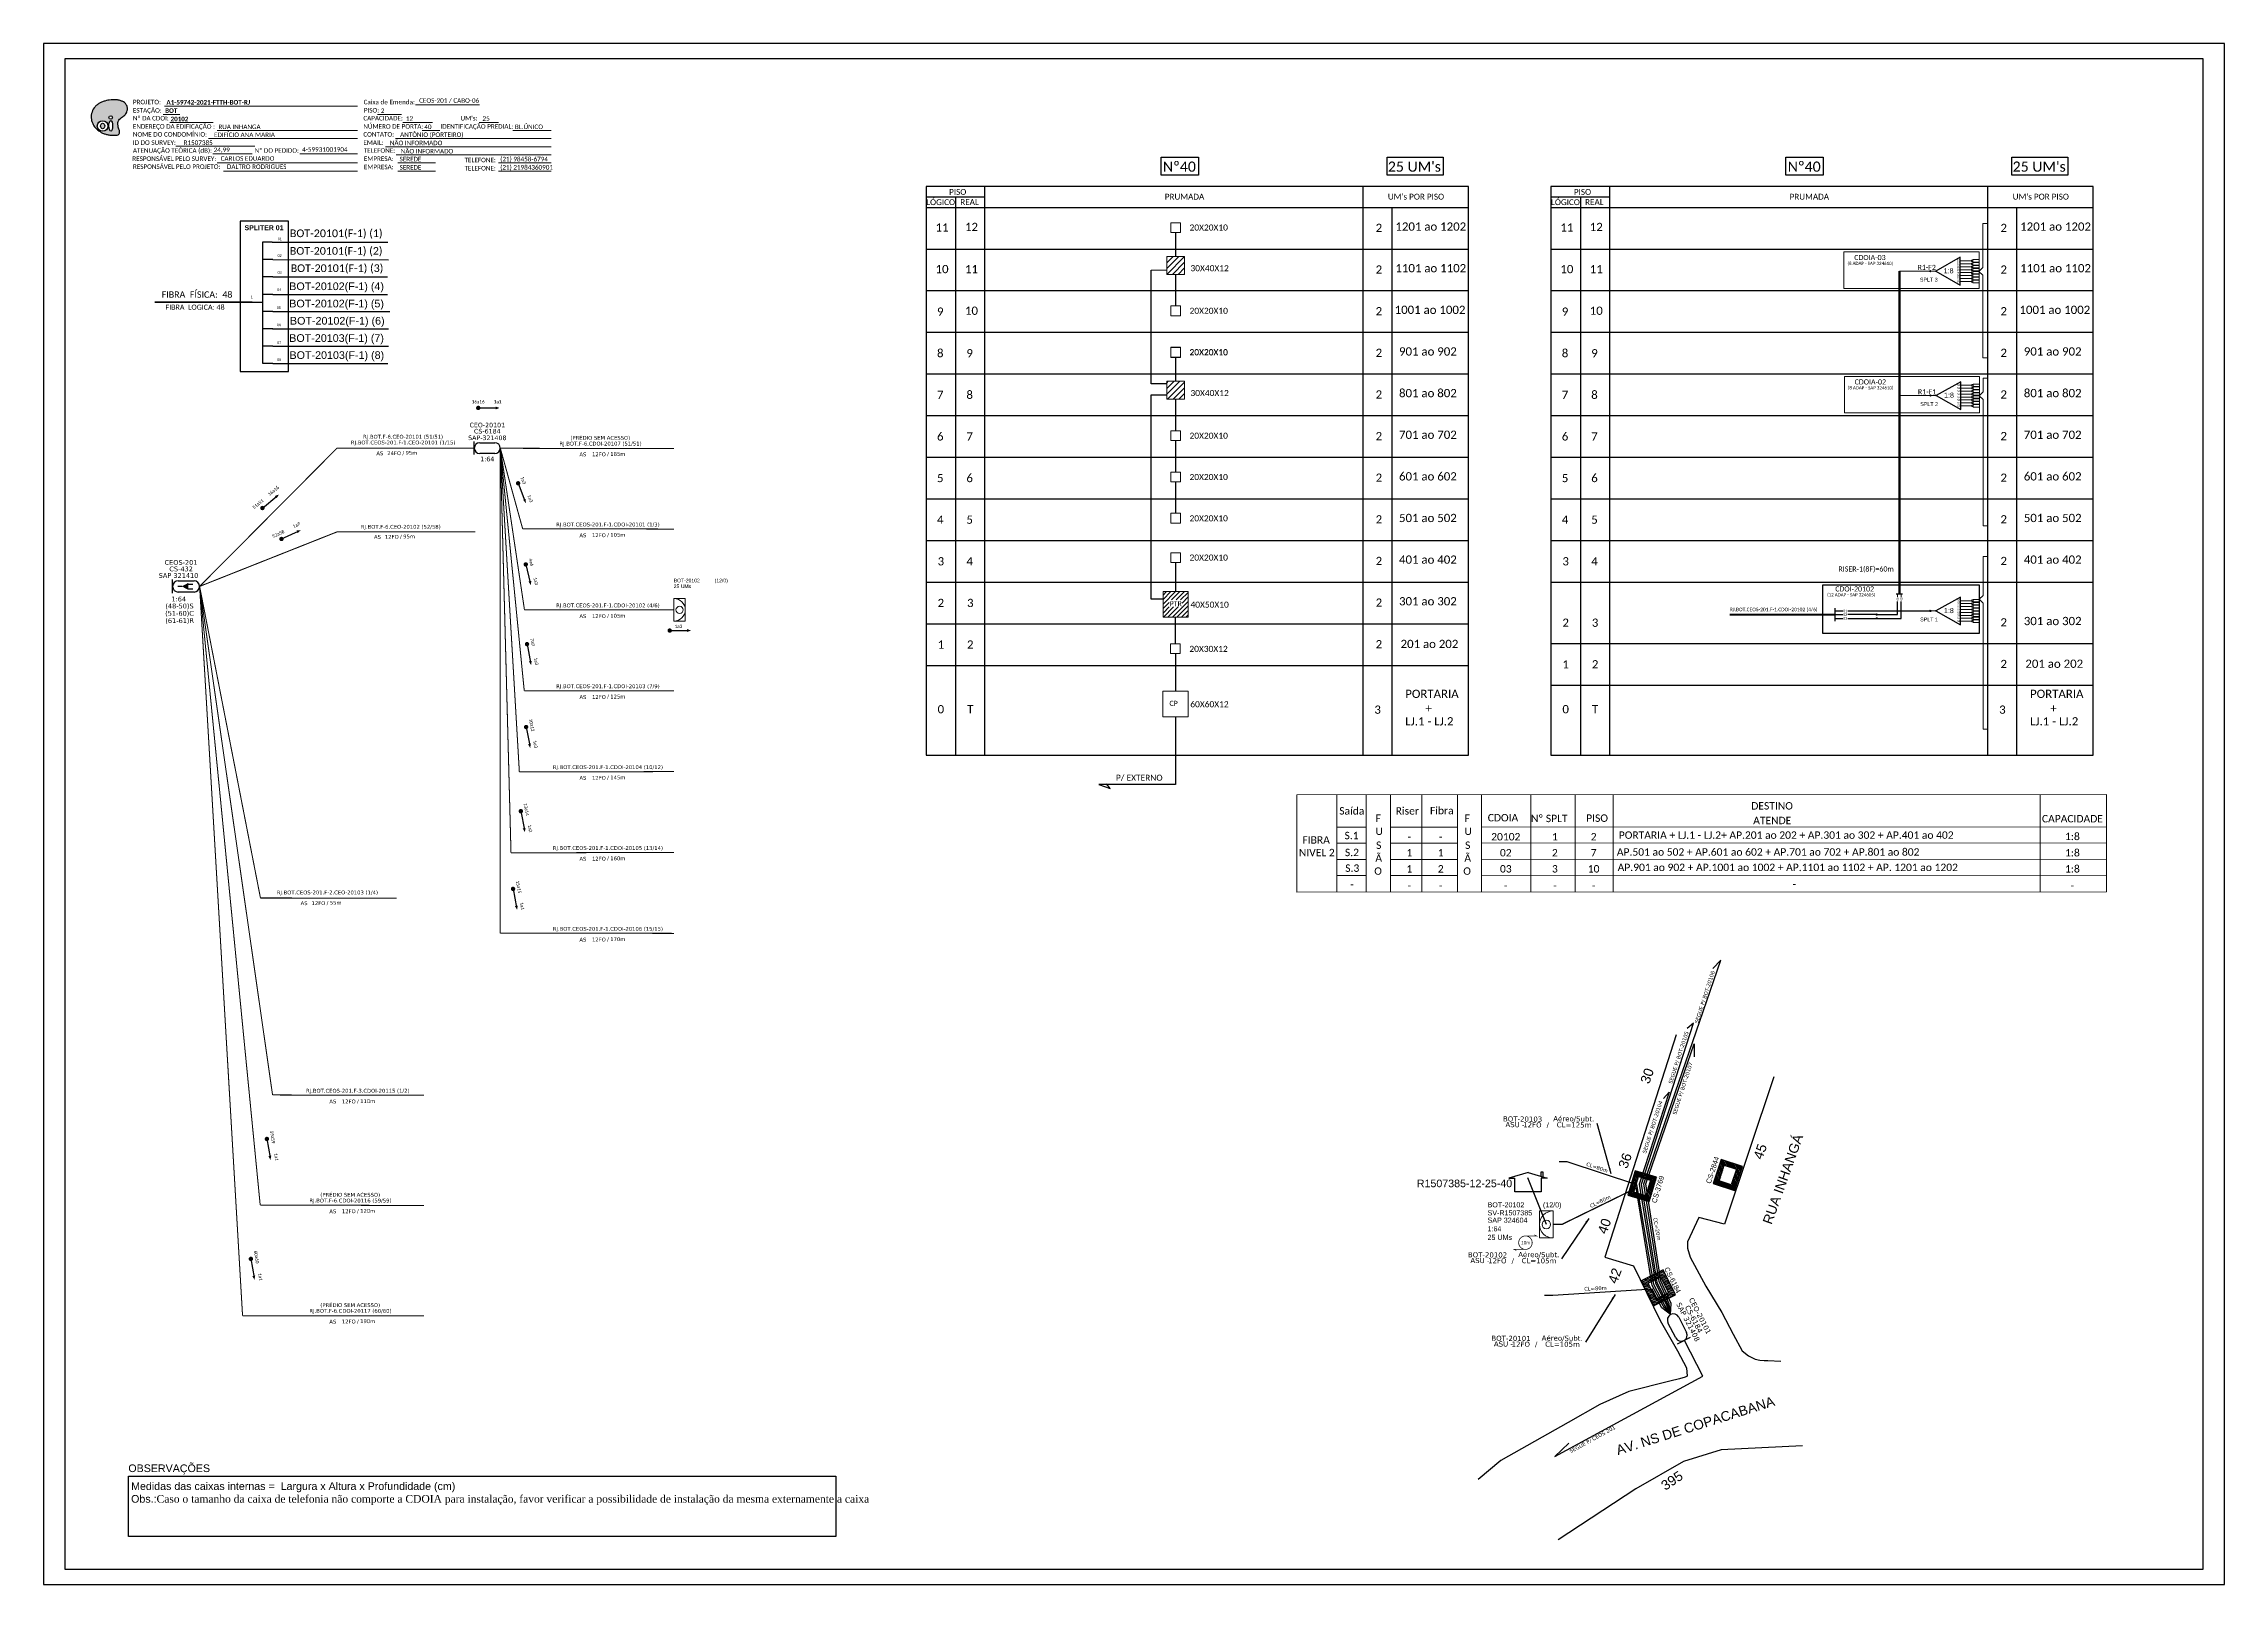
# Paper-space layout 'CDOI-20102' of a CAD drawing. Header units: metres, sheet in millimetres. Extents: x -439 to 402, y -851 to -257.
# The model-space entities are those that its viewports show. They can reach past a viewport. Long polylines and large blocks are cut down to what shows.
import ezdxf
from ezdxf.enums import TextEntityAlignment as Align

# ---------------------------------------------------------------- set-up
doc = ezdxf.new("R2010")
doc.units = ezdxf.units.M
for name, color, linetype, lineweight in [('(Notas)', 7, 'Continuous', 0), ("20.0-LEGENDA DOS CDO'S", 1, 'Continuous', 0), ('20.1-CDO_INTERIOR', 1, 'Continuous', 0), ('40.1-ETIQUETAS', 1, 'Continuous', 20), ('_NUMERAÇÃO_', 34, 'Continuous', 0)]:
    doc.layers.add(name, color=color, linetype=linetype, lineweight=lineweight)
for name, color, linetype in [('10.1-Caixas Subterrâneas', 5, 'Continuous'), ('20.4-CEOS', 1, 'Continuous'), ('20.5-CEO', 1, 'Continuous'), ('CAP a instalar', 1, 'Continuous'), ('DROP DE CLIENTE', 140, 'Continuous'), ('Folga', 1, 'Continuous'), ('label_cabos', 7, 'Continuous'), ('Legenda', 1, 'Continuous'), ('MUB', 252, 'Continuous'), ('SETA', 7, 'Continuous'), ('surveys', 7, 'Continuous'), ('surveys legendas', 7, 'Continuous'), ('texto', 255, 'Continuous'), ('UNIFILAR', 7, 'Continuous')]:
    doc.layers.add(name, color=color, linetype=linetype)
doc.layers.add('Comprimeto de lance', color=7, linetype='Continuous', true_color=0xf7f7f7)
doc.layers.add('EXTRA', color=50, linetype='Continuous', plot=False)
doc.styles.add('ARIAL', font='arial.ttf')
doc.styles.add('siredit', font='verdana.ttf')
doc.styles.add('WMF-Calibri0', font='calibri.ttf')
doc.styles.add('WMF-Calibri1', font='calibrib.ttf')
doc.linetypes.add('FENCELINE1', pattern='A,0.25,-0.1,[133,ltypeshp.shx,S=0.1,R=0,X=-0.1,Y=0],-0.1,1', length=1.45)
doc.dimstyles.new('CC', dxfattribs={"dimtxt": 1, "dimasz": 2, "dimexe": 0.18, "dimexo": 0.0625, "dimgap": 0.09, "dimtad": 0, "dimdec": 0, "dimrnd": 1, "dimzin": 0, "dimdsep": 46, "dimtxsty": 'siredit', "dimblk": 'NONE', "dimcen": 0, "dimse1": 1, "dimse2": 1, "dimsd1": 1, "dimsd2": 1, "dimclrt": 7, "dimadec": 0, "dimazin": 0, "dimtfac": 1, "dimtdec": 0, "dimtofl": 0, "dimtmove": 0, "dimatfit": 3, "dimfxl": 0, "dimtolj": 1, "dimtzin": 0, "dimarcsym": 0})

# ---------------------------------------------------------------- blocks, each defined once
blk = doc.blocks.new('OI')
h = blk.add_hatch(color=40)
edge = h.paths.add_edge_path()
edge.add_spline(control_points=[(4.35, -0.67), (3.92, -0.99), (3.26, -1.5), (2.81, -2.59), (2.9, -3.5), (3.06, -4.27), (3.31, -4.85), (3.37, -5.39), (3.4, -5.88), (3.2, -6.4), (2.54, -6.61), (1.65, -6.63), (0.55, -6.67), (-0.56, -6.42), (-1.61, -6.14), (-2.77, -5.61), (-3.92, -4.77), (-4.89, -3.7), (-5.34, -2.65), (-5.6, -1.94), (-5.85, -0.96), (-5.71, 0.47), (-5.1, 2.02), (-4.14, 3.02), (-3.3, 3.61), (-2.37, 4.16), (-1.36, 4.44), (-0.56, 4.7), (0.79, 4.85), (2.24, 4.97), (3.79, 4.57), (4.67, 4.21), (5.44, 3.65), (5.76, 2.99), (6.03, 2.21), (6.01, 1.46), (5.72, 0.64), (5.31, 0.08), (4.88, -0.38), (4.51, -0.55), (4.35, -0.67)], knot_values=[0, 0, 0, 0, 1.60434, 2.417191, 3.427595, 4.282808, 4.776746, 5.304182, 5.888771, 6.258406, 6.858137, 7.79129, 8.986195, 10.124242, 11.187857, 12.242908, 13.953784, 15.414161, 16.515391, 17.349188, 17.675853, 19.552021, 21.515531, 22.568638, 23.63245, 24.621084, 25.782718, 26.745347, 27.142653, 29.870543, 31.004649, 31.921532, 32.709589, 33.801391, 34.042471, 35.192333, 35.971461, 36.628871, 37.254359, 37.836911, 37.836911, 37.836911, 37.836911], degree=3, periodic=0)
h.paths.add_polyline_path([(1.13, -0.87, -1), (-0.04, -0.87, -1)], flags=16)
edge = h.paths.add_edge_path(flags=16)
edge.add_ellipse((0.56, -3.59), major_axis=(-0.02, 1.71), ratio=0.361305, start_angle=0, end_angle=360)
h.paths.add_polyline_path([(-0.36, -3.62, -1), (-3.8, -3.62, -1)], flags=16)
edge = h.paths.add_edge_path(flags=0)
edge.add_ellipse((-2.08, -3.62), major_axis=(0, 0.885), ratio=0.758294, start_angle=0, end_angle=360)
at = {"color": 40}
for centre, radius in [((-2.08, -3.62), 1.72), ((0.54, -0.87), 0.587)]:
    blk.add_circle(centre, radius, dxfattribs=at)
blk.add_ellipse((-2.08, -3.62), major_axis=(0, 0.885), ratio=0.758294, start_param=-3.141592653589792, end_param=3.141592653589792, dxfattribs=at)
blk.add_ellipse((0.56, -3.59), major_axis=(-0.02, 1.71), ratio=0.361305, dxfattribs=at)
at = {"color": 40, "start_tangent": (-0.800898, -0.598801), "end_tangent": (-0.800898, -0.598801)}
blk.add_spline([(4.35, -0.67), (3.2, -1.78), (2.9, -2.54), (2.92, -3.55), (3.12, -4.38), (3.28, -4.85), (3.37, -5.37), (3.35, -5.95), (3.2, -6.29), (2.66, -6.55), (1.73, -6.63), (0.54, -6.62), (-0.58, -6.41), (-1.6, -6.11), (-2.56, -5.67), (-3.95, -4.67), (-4.89, -3.56), (-5.37, -2.56), (-5.64, -1.78), (-5.72, -1.46), (-5.63, 0.42), (-4.84, 2.22), (-4.13, 2.99), (-3.27, 3.62), (-2.4, 4.09), (-1.3, 4.47), (-0.37, 4.72), (0.02, 4.77), (2.75, 4.8), (3.85, 4.53), (4.69, 4.16), (5.31, 3.68), (5.85, 2.73), (5.93, 2.5), (5.94, 1.35), (5.67, 0.62), (5.29, 0.08), (4.84, -0.36), (4.35, -0.67)], degree=3, dxfattribs=at)
blk = doc.blocks.new('SPLT_1-8_SC-APC')
at = {"color": 1, "lineweight": 0}
blk.add_lwpolyline([(-17.04, -7.55), (-19.26, -7.55)], dxfattribs=at)
at = {"color": 1}
blk.add_lwpolyline([(-7.37, -2.1), (-17.04, -7.55), (-7.37, -13), (-7.37, -2.1)], dxfattribs=at)
at = {"color": 3, "lineweight": 0}
for points in [[(-2.99, -3.51), (-7.37, -3.51)], [(-7.37, -4.66), (-2.99, -4.66)], [(-7.37, -5.82), (-2.99, -5.82)], [(-7.37, -6.97), (-2.99, -6.97)], [(-7.37, -8.12), (-2.99, -8.12)], [(-2.41, -3.02), (-2.41, -4)], [(-2.41, -3.02), (0, -3.02)], [(-2.41, -4), (0, -4)], [(-2.41, -4.17), (-2.41, -5.16)], [(-2.41, -4.17), (0, -4.17)], [(-2.41, -5.16), (0, -5.16)], [(-2.41, -5.32), (-2.41, -6.31)], [(-2.41, -5.32), (0, -5.32)], [(-2.41, -6.31), (0, -6.31)], [(-2.41, -6.48), (-2.41, -7.46)], [(-2.41, -6.48), (0, -6.48)], [(-2.41, -7.46), (0, -7.46)], [(-2.41, -7.63), (-2.41, -8.62)], [(-2.41, -7.63), (0, -7.63)], [(-7.37, -9.28), (-2.99, -9.28)], [(-7.37, -10.43), (-2.99, -10.43)], [(-7.37, -11.58), (-2.99, -11.58)], [(-2.41, -8.62), (0, -8.62)], [(-2.41, -8.78), (-2.41, -9.77)], [(-2.41, -8.78), (0, -8.78)], [(-2.41, -9.77), (0, -9.77)], [(-2.41, -9.94), (-2.41, -10.92)], [(-2.41, -9.94), (0, -9.94)], [(-2.41, -10.92), (0, -10.92)], [(-2.41, -11.09), (-2.41, -12.08)], [(-2.41, -11.09), (0, -11.09)], [(-2.41, -12.08), (0, -12.08)]]:
    blk.add_lwpolyline(points, dxfattribs=at)
for points in [[(-2.99, -3.22), (-2.41, -3.22), (-2.41, -3.8), (-2.99, -3.8)], [(-2.99, -4.38), (-2.41, -4.38), (-2.41, -4.95), (-2.99, -4.95)], [(-2.99, -5.53), (-2.41, -5.53), (-2.41, -6.1), (-2.99, -6.1)], [(-2.99, -6.68), (-2.41, -6.68), (-2.41, -7.26), (-2.99, -7.26)], [(-2.99, -7.84), (-2.41, -7.84), (-2.41, -8.41), (-2.99, -8.41)], [(-2.99, -8.99), (-2.41, -8.99), (-2.41, -9.56), (-2.99, -9.56)], [(-2.99, -10.14), (-2.41, -10.14), (-2.41, -10.72), (-2.99, -10.72)], [(-2.99, -11.3), (-2.41, -11.3), (-2.41, -11.87), (-2.99, -11.87)]]:
    blk.add_lwpolyline(points, close=True, dxfattribs=at)
at = {"color": 1, "style": 'ARIAL'}
for s, height, p in [('1:8', 2, (-13.91, -8.4)), ('S1', 0.75, (-8.74, -3.78)), ('S2', 0.75, (-8.74, -4.97)), ('S3', 0.75, (-8.74, -6.18)), ('S4', 0.75, (-8.74, -7.36)), ('S5', 0.75, (-8.74, -8.57)), ('S6', 0.75, (-8.74, -9.69)), ('S7', 0.75, (-8.74, -10.78)), ('S8', 0.75, (-8.74, -11.9))]:
    blk.add_text(s, height=height, dxfattribs=at).set_placement(p)
blk = doc.blocks.new('SPLITTER FUTURO')
blk.add_point((0, 0))
at = {"style": 'ARIAL', "text_generation_flag": 6, "flags": 4}
for tag, p, height in [('SPLT', (-6.22, -4.1), 1.5), ('INSTAL.', (-6.25, -6.09), 1.25)]:
    blk.add_attdef(tag, p, '', height=height, rotation=180, dxfattribs=at)
blk = doc.blocks.new('SURVEY_SURVEY')
for p, q in [((0, 0.0000254), (-0.0000251, 0.000018)), ((-0.0000251, 0.000018), (-0.0000173, 0.000018)), ((-0.0000172, 0), (-0.0000172, 0.0000179)), ((0.0000172, 0), (-0.0000172, 0)), ((0, 0.0000254), (0.0000251, 0.000018)), ((0.0000169, 0.0000264), (0.0000195, 0.0000264)), ((0.0000169, 0.0000205), (0.0000169, 0.0000264)), ((0.0000251, 0.000018), (0.0000172, 0.000018)), ((0.0000172, 0.000018), (0.0000172, 0)), ((0.0000195, 0.0000264), (0.0000195, 0.0000198))]:
    blk.add_line(p, q)
blk = doc.blocks.new('A$C07E14978')
at = {"layer": 'Folga', "color": 0, "const_width": 0.137}
for points in [[(2.23, 0.28), (0.03, 0.28), (0.47, 0.06)], [(2.23, 2.92), (4.42, 2.92), (3.98, 3.13)]]:
    blk.add_lwpolyline(points, dxfattribs=at)
at = {"layer": 'Folga', "color": 0, "const_width": 0.146}
blk.add_lwpolyline([(2.23, 2.92, 1.000012), (2.23, 0.28, 0.999978)], format="xyb", close=True, dxfattribs=at)
at = {"layer": 'Folga', "color": 0}
blk.add_text('10m', height=0.659, dxfattribs=at).set_placement((1.38, 1.27))
blk = doc.blocks.new('*X12')
at = {"color": 0, "linetype": 'Continuous'}
for p, q in [((-1.25, 0.34099), (-0.49099, 1.1)), ((-1.25, 0.517767), (-0.667767, 1.1)), ((-1.25, 0.694544), (-0.844544, 1.1)), ((-1.25, 0.87132), (-1.02132, 1.1)), ((-1.25, 1.048097), (-1.198097, 1.1)), ((-1.25, 0.164214), (-0.8035, 0.610714)), ((-1.25, -0.012563), (-0.8035, 0.433937)), ((-1.25, -0.18934), (-0.8035, 0.25716)), ((-1.25, -0.366117), (-0.8035, 0.080383)), ((-0.789214, 0.625), (-0.314214, 1.1)), ((-0.612437, 0.625), (-0.137437, 1.1)), ((-0.43566, 0.625), (0.03934, 1.1)), ((-0.258883, 0.625), (0.216117, 1.1)), ((-0.082107, 0.625), (0.392893, 1.1)), ((0.09467, 0.625), (0.56967, 1.1)), ((0.271447, 0.625), (0.746447, 1.1)), ((0.448223, 0.625), (0.923223, 1.1)), ((0.625, 0.625), (1.1, 1.1)), ((0.801777, 0.625), (1.25, 1.073223)), ((0.8035, 0.449947), (1.25, 0.896447)), ((0.8035, 0.27317), (1.25, 0.71967)), ((0.8035, 0.096393), (1.25, 0.542893)), ((0.8035, -0.080383), (1.25, 0.366117)), ((0.8035, -0.25716), (1.25, 0.18934)), ((0.8035, -0.433937), (1.25, 0.012563)), ((-1.25, -0.542893), (-0.8035, -0.096393)), ((-1.25, -0.71967), (-0.8035, -0.27317)), ((-1.25, -0.896447), (-0.8035, -0.449947)), ((-1.25, -1.073223), (-0.801777, -0.625)), ((-1.1, -1.1), (-0.625, -0.625)), ((-0.923223, -1.1), (-0.448223, -0.625)), ((-0.746447, -1.1), (-0.271447, -0.625)), ((-0.56967, -1.1), (-0.09467, -0.625)), ((-0.392893, -1.1), (0.082107, -0.625)), ((-0.216117, -1.1), (0.258883, -0.625)), ((-0.03934, -1.1), (0.43566, -0.625)), ((0.137437, -1.1), (0.612437, -0.625)), ((0.314214, -1.1), (0.789214, -0.625)), ((0.49099, -1.1), (1.25, -0.34099)), ((0.667767, -1.1), (1.25, -0.517767)), ((0.8035, -0.610714), (1.25, -0.164214)), ((0.844544, -1.1), (1.25, -0.694544)), ((1.02132, -1.1), (1.25, -0.87132)), ((1.198097, -1.1), (1.25, -1.048097))]:
    blk.add_line(p, q, dxfattribs=at)
blk = doc.blocks.new('MANHOLE_MQ')
at = {"color": 0, "linetype": 'Continuous'}
for p, q in [((0.00000623, 0.00000569), (-0.00000627, 0.00000569)), ((-0.00000627, 0.00000569), (-0.00000627, -0.00000531)), ((-0.00000404, 0.00000331), (0.00000399, 0.00000331)), ((-0.00000404, -0.00000294), (-0.00000404, 0.00000331)), ((0.00000399, 0.00000331), (0.00000399, -0.00000294)), ((0.00000623, -0.00000531), (0.00000623, 0.00000569)), ((-0.00000627, -0.00000531), (0.00000623, -0.00000531)), ((0.00000399, -0.00000294), (-0.00000404, -0.00000294)), ((0.00000399, -0.00000294), (0.00000399, -0.00000294))]:
    blk.add_line(p, q, dxfattribs=at)
at = {"color": 0, "linetype": 'Continuous', "xscale": 5e-06, "yscale": 5e-06, "zscale": 1e-05}
blk.add_blockref('*X12', (-0.00000002, 0.00000019), dxfattribs=at)
blk = doc.blocks.new('LEGENDA DOS CABOS')
at = {"layer": 'EXTRA', "color": 0, "style": 'siredit'}
for tag, p in [('ID', (4.6, 0.97)), ('XX', (9.03, 0.97))]:
    blk.add_attdef(tag, text='', height=0.48, rotation=359.69, dxfattribs=at).set_placement(p, align=Align.MIDDLE_CENTER)
at = {"layer": 'Legenda', "color": 0, "style": 'siredit'}
for tag, p in [('TIPO_CABO', (1.31, 0)), ('CABO', (4.69, -0.05)), ('/', (6.81, -0.05)), ('METROS', (10.03, -0.05))]:
    blk.add_attdef(tag, text='', height=0.8, rotation=359.69, dxfattribs=at).set_placement(p, align=Align.MIDDLE_CENTER)
blk = doc.blocks.new('_None')

msp = doc.modelspace()

# ---------------------------------------------------------------- hatches: boundary and pattern name
h = msp.add_hatch()
h.set_pattern_fill('LINE', color=1, scale=0.5, angle=45)
h.paths.add_polyline_path([(-845.7, -32.63), (-852.7, -32.63), (-852.7, -39.73), (-845.7, -39.73)])
h.paths.add_polyline_path([(-845.7, 16.48), (-852.7, 16.48), (-852.7, 9.39), (-845.7, 9.39)])
at = {"lineweight": 0}
h = msp.add_hatch(color=3, dxfattribs=at)
h.dxf.hatch_style = 1
edge = h.paths.add_edge_path()
edge.add_arc((-552.43, 10.67), 0.242, 0, 360)
h = msp.add_hatch(color=3, dxfattribs=at)
h.dxf.hatch_style = 1
edge = h.paths.add_edge_path()
edge.add_arc((-552.28, -38.26), 0.242, 0, 360)
h = msp.add_hatch()
h.set_pattern_fill('ANSI31', color=1, scale=10, style=0)
h.set_pattern_definition([(45, (-1467.6277, -510.9901), (-0.8838835, 0.8838835), [])])
h.paths.add_polyline_path([(-854.15, -125.41), (-844.25, -125.41), (-844.25, -115.37), (-854.15, -115.37)])
h.paths.add_polyline_path([(-851.73, -121.37), (-846.68, -121.37), (-846.68, -118.65), (-851.73, -118.64)], flags=16)
h = msp.add_hatch(color=3)
h.dxf.hatch_style = 1
edge = h.paths.add_edge_path()
edge.add_arc((-573.48, -124.41), 0.256, 0, 360)
h = msp.add_hatch(color=3)
h.dxf.hatch_style = 1
edge = h.paths.add_edge_path()
edge.add_arc((-573.48, -125.87), 0.256, 0, 360)
h = msp.add_hatch(color=3)
h.dxf.hatch_style = 1
edge = h.paths.add_edge_path()
edge.add_arc((-552.33, -122.95), 0.256, 0, 360)

# ---------------------------------------------------------------- linework, layer by layer
at = {"layer": '(Notas)', "lineweight": 0}
for p, q in [((-785.83, -233.59), (-785.83, -195.22)), ((-774.3, -233.59), (-774.3, -195.22)), ((-764.66, -233.59), (-764.66, -195.22)), ((-752.32, -233.59), (-752.32, -195.22)), ((-738.29, -233.59), (-738.29, -195.22)), ((-728.83, -233.59), (-728.83, -195.22)), ((-709.52, -233.59), (-709.52, -195.22)), ((-692.04, -233.59), (-692.04, -195.22)), ((-677.13, -233.59), (-677.13, -195.22)), ((-509.07, -233.46), (-509.07, -195.09))]:
    msp.add_line(p, q, dxfattribs=at)
msp.add_lwpolyline([(-483.07, -195.09), (-483.07, -233.46)], dxfattribs=at)
at = {"color": 5, "lineweight": 0}
for p, q in [((-552.43, 10.67), (-564.46, 10.67)), ((-552.28, -38.26), (-564.3, -38.26))]:
    msp.add_line(p, q, dxfattribs=at)
at = {"color": 1}
msp.add_line((-589.95, -121.88), (-589.95, -127.02), dxfattribs=at)
msp.add_lwpolyline([(-1286.07, -499.81), (-445.07, -499.81), (-445.07, 94.19), (-1286.07, 94.19)], close=True)
at = {"color": 7, "lineweight": 0}
for points in [[(-1247.47, 72.24), (-1240.92, 72.24)], [(-1246.96, 75.52), (-1170.98, 75.52)], [(-1244.81, 69.17), (-1227.84, 69.17)], [(-1163.19, 72.28), (-1153.71, 72.28)], [(-1153.14, 69.17), (-1141.52, 69.17)], [(-1148.15, 76.01), (-1123.01, 76.01)], [(-1123.2, 69.17), (-1115.53, 69.17)], [(-1229.65, 62.82), (-1170.98, 62.82)], [(-1226.24, 65.93), (-1170.98, 65.93)], [(-1156.02, 62.82), (-1094.8, 62.82)], [(-1145.56, 65.93), (-1138.61, 65.93)], [(-1109.86, 65.93), (-1094.82, 65.93)], [(-1242.49, 59.75), (-1211.44, 59.75)], [(-1227.96, 56.79), (-1212.45, 56.79)], [(-1226.24, 53.23), (-1170.98, 53.23)], [(-1193.73, 56.79), (-1170.96, 56.79)], [(-1160.06, 59.58), (-1094.8, 59.58)], [(-1155.78, 56.34), (-1094.8, 56.34)], [(-1155.17, 53.23), (-1140.37, 53.23)], [(-1115.57, 53.23), (-1094.8, 53.23)], [(-1223.75, 49.99), (-1170.98, 49.99)], [(-1155.17, 49.99), (-1140.37, 49.99)], [(-1115.57, 49.99), (-1094.8, 49.99)]]:
    msp.add_lwpolyline(points, dxfattribs=at)
at = {"color": 7}
for points in [[(-854.89, 55.44), (-840.21, 55.44), (-840.21, 48.4), (-854.89, 48.4)], [(-765.98, 55.44), (-743.98, 55.44), (-743.98, 48.4), (-765.98, 48.4)], [(-609.12, 55.44), (-594.44, 55.44), (-594.44, 48.4), (-609.12, 48.4)], [(-520.21, 55.44), (-498.21, 55.44), (-498.21, 48.4), (-520.21, 48.4)], [(-1217.2, -28.74), (-1198.2, -28.74), (-1198.2, 30.28), (-1217.2, 30.28)]]:
    msp.add_lwpolyline(points, close=True, dxfattribs=at)
at = {"color": 0}
for points in [[(-734.01, 43.96), (-947.32, 43.96)], [(-488.24, 43.96), (-701.55, 43.96)], [(-947.32, 39.85), (-924.18, 39.85)], [(-947.32, 35.74), (-734.01, 35.74)], [(-701.55, 39.85), (-678.41, 39.85)], [(-701.55, 35.74), (-488.24, 35.74)]]:
    msp.add_lwpolyline(points, dxfattribs=at)
for points in [[(-947.32, 43.96), (-947.32, 35.74)], [(-924.18, 35.74), (-924.18, 43.96)], [(-775.6, 43.96), (-775.6, 35.74)], [(-734.01, 35.74), (-734.01, 43.96)], [(-701.55, 43.96), (-701.55, 35.74)], [(-678.41, 35.74), (-678.41, 43.96)], [(-529.83, 43.96), (-529.83, 35.74)], [(-488.24, 35.74), (-488.24, 43.96)], [(-947.32, 35.74), (-734.01, 35.74)], [(-947.32, 35.74), (-734.01, 35.74)], [(-947.32, 35.74), (-947.32, -179.65), (-734.01, -179.65), (-734.01, 35.74)], [(-935.75, 39.85), (-935.75, 35.74)], [(-935.75, 35.74), (-935.75, -179.65)], [(-924.18, -179.65), (-924.18, 35.74)], [(-775.6, 35.74), (-775.6, -179.65)], [(-764.03, -179.65), (-764.03, 35.74)], [(-701.55, 35.74), (-488.24, 35.74)], [(-701.55, 35.74), (-488.24, 35.74)], [(-701.55, 35.74), (-701.55, -179.65), (-488.24, -179.65), (-488.24, 35.74)], [(-689.98, 39.85), (-689.98, 35.74)], [(-689.98, 35.74), (-689.98, -179.65)], [(-678.41, -179.65), (-678.41, 35.74)], [(-529.83, 35.74), (-529.83, -179.65)], [(-518.26, -179.65), (-518.26, 35.74)], [(-947.32, 19.37), (-734.01, 19.37)], [(-701.55, 19.37), (-488.24, 19.37)], [(-947.32, 3), (-734.01, 3)], [(-701.55, 3), (-488.24, 3)], [(-947.32, -13.38), (-734.01, -13.38)], [(-701.55, -13.38), (-488.24, -13.38)], [(-947.32, -29.75), (-734.01, -29.75)], [(-701.55, -29.75), (-488.24, -29.75)], [(-947.32, -46.12), (-734.01, -46.12)], [(-701.55, -46.12), (-488.24, -46.12)], [(-947.32, -62.49), (-734.01, -62.49)], [(-701.55, -62.49), (-488.24, -62.49)], [(-947.32, -78.86), (-734.01, -78.86)], [(-701.55, -78.86), (-488.24, -78.86)], [(-947.32, -95.23), (-734.01, -95.23)], [(-701.55, -95.23), (-488.24, -95.23)], [(-947.32, -111.61), (-734.01, -111.61)], [(-701.55, -111.61), (-488.24, -111.61)], [(-947.32, -127.98), (-734.01, -127.98)], [(-701.55, -135.75), (-488.24, -135.75)], [(-947.32, -144.35), (-734.01, -144.35)], [(-701.55, -152.13), (-488.24, -152.13)], [(-1104.68, -168.62), (-1103.28, -175.87)], [(-1104.68, -168.62), (-1103.28, -175.87)], [(-1106.77, -201.72), (-1105.37, -208.97)], [(-1106.77, -201.72), (-1105.37, -208.97)], [(-1109.83, -232.28), (-1108.42, -239.53)], [(-1109.83, -232.28), (-1108.42, -239.53)], [(-1206.64, -330.59), (-1205.42, -337.88)], [(-1206.64, -330.59), (-1205.42, -337.88)], [(-1212.94, -377.75), (-1211.72, -385.03)], [(-1212.94, -377.75), (-1211.72, -385.03)]]:
    msp.add_lwpolyline(points)
at = {"lineweight": 0}
for points in [[(-847.29, 29.69), (-851.12, 29.69), (-851.12, 25.81), (-847.29, 25.81)], [(-847.29, -2.97), (-851.12, -2.97), (-851.12, -6.86), (-847.29, -6.86)], [(-847.29, -19.21), (-851.12, -19.21), (-851.12, -23.1), (-847.29, -23.1)], [(-847.29, -19.42), (-851.12, -19.42), (-851.12, -23.31), (-847.29, -23.31)], [(-847.29, -52.09), (-851.12, -52.09), (-851.12, -55.97), (-847.29, -55.97)], [(-847.29, -68.33), (-851.12, -68.33), (-851.12, -72.21), (-847.29, -72.21)], [(-847.29, -84.57), (-851.13, -84.57), (-851.13, -88.45), (-847.29, -88.45)], [(-847.29, -100.08), (-851.12, -100.08), (-851.12, -103.97), (-847.29, -103.97)], [(-847.35, -135.86), (-851.18, -135.86), (-851.18, -139.75), (-847.35, -139.75)], [(-844.31, -154.54), (-854.21, -154.54), (-854.21, -164.59), (-844.31, -164.59)]]:
    msp.add_lwpolyline(points, close=True, dxfattribs=at)
at = {"color": 3}
for points in [[(-849.2, 25.81), (-849.2, 16.48)], [(-852.7, -33.7), (-858.79, -33.7), (-858.79, 11.09), (-852.7, 11.12)], [(-849.2, 9.39), (-849.2, -2.97)], [(-849.2, -23.31), (-849.2, -32.63)], [(-854.15, -118.34), (-858.78, -118.34), (-858.78, -38.02), (-852.7, -38.02)], [(-849.2, -39.73), (-849.2, -52.09)], [(-849.2, -55.97), (-849.2, -68.33)], [(-849.21, -72.21), (-849.21, -84.57)], [(-849.2, -103.97), (-849.2, -115.37)], [(-849.3, -135.86), (-849.2, -125.41)], [(-589.95, -122.95), (-586.79, -122.95)], [(-584.72, -122.95), (-573.48, -122.95), (-552.33, -122.95)], [(-849.27, -139.75), (-849.26, -154.54)]]:
    msp.add_lwpolyline(points, dxfattribs=at)
at = {"color": 3, "lineweight": 0}
for points in [[(-530.01, -23.45), (-531.66, -23.45), (-531.66, 9.06), (-533.23, 10.56), (-531.66, 12.07), (-531.66, 29.38), (-530.01, 29.38)], [(-529.85, -89.46), (-531.5, -89.46), (-531.5, -39.87), (-533.07, -38.36), (-531.5, -36.85), (-531.48, -31.43), (-529.83, -31.43)], [(-529.85, -169.49), (-531.5, -169.49), (-531.5, -119.89), (-533.07, -118.38), (-531.5, -116.88), (-531.48, -101.53), (-529.83, -101.53)]]:
    msp.add_lwpolyline(points, dxfattribs=at)
at = {"color": 1, "lineweight": 0}
for points in [[(-586.3, 18.21), (-533.17, 18.21), (-533.17, 3.9), (-586.3, 3.9)], [(-845.7, 16.48), (-852.7, 16.48), (-852.7, 9.39), (-845.7, 9.39)], [(-845.7, -32.63), (-852.7, -32.63), (-852.7, -39.73), (-845.7, -39.73)], [(-586.15, -30.71), (-533.02, -30.71), (-533.02, -45.03), (-586.15, -45.03)], [(-844.25, -115.37), (-854.15, -115.37), (-854.15, -125.41), (-844.25, -125.41)]]:
    msp.add_lwpolyline(points, close=True, dxfattribs=at)
at = {"color": 5, "const_width": 1}
msp.add_lwpolyline([(-564.46, 10.67), (-564.46, -116.24)], dxfattribs=at)
at = {"const_width": 0.859}
for points in [[(-1123.94, -43.12, 1), (-1123.08, -43.12, 1)], [(-1107.99, -72.36, 1), (-1107.68, -73.16, 1)], [(-1107.99, -72.36, 1), (-1107.68, -73.16, 1)], [(-1208.76, -82.76, 1), (-1208.09, -82.21, 1)], [(-1208.76, -82.76, 1), (-1208.09, -82.21, 1)], [(-1201.32, -94.84, 1), (-1200.54, -94.48, 1)], [(-1201.32, -94.84, 1), (-1200.54, -94.48, 1)], [(-1104.92, -104.25, 1), (-1104.72, -105.09, 1)], [(-1104.92, -104.25, 1), (-1104.72, -105.09, 1)], [(-1104.41, -135.6, 1), (-1104.25, -136.44, 1)], [(-1104.41, -135.6, 1), (-1104.25, -136.44, 1)], [(-1104.76, -168.2, 1), (-1104.6, -169.04, 1)], [(-1104.76, -168.2, 1), (-1104.6, -169.04, 1)], [(-1106.85, -201.29, 1), (-1106.69, -202.14, 1)], [(-1106.85, -201.29, 1), (-1106.69, -202.14, 1)], [(-1109.91, -231.85, 1), (-1109.74, -232.7, 1)], [(-1109.91, -231.85, 1), (-1109.74, -232.7, 1)], [(-1206.71, -330.17, 1), (-1206.57, -331.02, 1)], [(-1206.71, -330.17, 1), (-1206.57, -331.02, 1)], [(-1213.01, -377.32, 1), (-1212.87, -378.17, 1)], [(-1213.01, -377.32, 1), (-1212.87, -378.17, 1)]]:
    msp.add_lwpolyline(points, format="xyb", close=True, dxfattribs=at)
at = {"linetype": 'FENCELINE1', "ltscale": 7, "const_width": 0.401}
for points in [[(-1114.87, -59), (-1046.53, -59.08)], [(-1114.85, -58.86), (-1114.86, -249.67)], [(-1114.85, -58.86), (-1107.34, -186.27)], [(-1114.85, -58.86), (-1110.63, -218.07)], [(-1114.83, -58.95), (-1106.04, -90.65)], [(-1233.11, -113.3), (-1178.89, -91.8)], [(-1178.89, -91.8), (-1124.62, -91.82)], [(-1106.04, -90.65), (-1046.53, -90.75)], [(-1233.11, -113.3), (-1216.22, -400.12)], [(-1233.11, -113.3), (-1209.28, -356.6)], [(-1233.11, -113.3), (-1209.18, -235.84)], [(-1233.11, -113.3), (-1204.42, -313.3)], [(-1107.34, -186.27), (-1046.53, -186.14)], [(-1110.63, -218.07), (-1046.53, -217.94)], [(-1209.18, -235.84), (-1155.64, -235.86)], [(-1114.86, -249.67), (-1046.53, -249.74)], [(-1204.42, -313.3), (-1144.91, -313.4)], [(-1209.28, -356.6), (-1144.91, -356.75)], [(-1144.91, -400.12), (-1216.22, -400.12)]]:
    msp.add_lwpolyline(points, dxfattribs=at)
at = {"color": 1}
msp.add_lwpolyline([(-594.59, -112.7), (-533.07, -112.7), (-533.07, -131.82), (-594.59, -131.82)], close=True, dxfattribs=at)
at = {"color": 5}
for points in [[(-573.22, -124.41), (-565.22, -124.42), (-565.22, -119.2)], [(-573.22, -125.88), (-563.77, -125.88), (-563.77, -119.2)], [(-565.7, -116.24), (-563.24, -116.24)]]:
    msp.add_lwpolyline(points, dxfattribs=at)
at = {"color": 5, "lineweight": 0}
for points in [[(-565.23, -116.24), (-565.23, -117.56)], [(-565.22, -116.24), (-565.22, -117.53)], [(-563.77, -116.24), (-563.77, -117.53)]]:
    msp.add_lwpolyline(points, dxfattribs=at)
at = {"color": 1}
msp.add_lwpolyline([(-631.29, -124.45, 0.8, 0.8, 0), (-589.95, -124.45, 0.8, 0.8, 0)], format="xyseb", dxfattribs=at)
at = {"color": 2}
for points in [[(-589.95, -124.41), (-586.79, -124.41)], [(-573.33, -124.41), (-584.72, -124.41)]]:
    msp.add_lwpolyline(points, dxfattribs=at)
at = {"color": 7}
for points in [[(-589.95, -125.87), (-586.79, -125.87)], [(-584.72, -125.87), (-573.22, -125.87)]]:
    msp.add_lwpolyline(points, dxfattribs=at)
msp.add_lwpolyline([(-1048.62, -130.67, 0.859, 0.859, 1), (-1047.76, -130.67, 0.859, 0.859, 1)], format="xyseb", close=True)
at = {"color": 1}
for points in [[(-849.26, -164.59), (-849.26, -191.21), (-879.4, -191.21)], [(-879.4, -191.21), (-874.98, -192.81)], [(-874.98, -192.81), (-876.39, -190.98)]]:
    msp.add_lwpolyline(points, dxfattribs=at)
at = {"color": 0}
msp.add_lwpolyline([(-1261.13, -463.21), (-982.88, -463.21), (-982.88, -486.92), (-1261.13, -486.92)], close=True, dxfattribs=at)
at = {"color": 3, "lineweight": 0}
for centre in [(-552.43, 10.67), (-552.28, -38.26)]:
    msp.add_circle(centre, 0.242, dxfattribs=at)
at = {"color": 3}
for centre in [(-573.48, -124.41), (-573.48, -125.87), (-552.33, -122.95)]:
    msp.add_circle(centre, 0.256, dxfattribs=at)
for points in [[(-1102.82, -175.18), (-1103.08, -176.83), (-1103.94, -175.4)], [(-1102.82, -175.18), (-1103.08, -176.83), (-1103.94, -175.4)], [(-1104.9, -208.28), (-1105.17, -209.93), (-1106.03, -208.49)], [(-1104.9, -208.28), (-1105.17, -209.93), (-1106.03, -208.49)], [(-1107.96, -238.84), (-1108.23, -240.49), (-1109.09, -239.05)], [(-1107.96, -238.84), (-1108.23, -240.49), (-1109.09, -239.05)], [(-1204.94, -337.2), (-1205.24, -338.85), (-1206.07, -337.39)], [(-1204.94, -337.2), (-1205.24, -338.85), (-1206.07, -337.39)], [(-1211.24, -384.35), (-1211.54, -386), (-1212.37, -384.54)], [(-1211.24, -384.35), (-1211.54, -386), (-1212.37, -384.54)]]:
    msp.add_solid(points)
at = {"layer": '20.1-CDO_INTERIOR', "color": 1, "lineweight": 18}
for points in [[(-1042.09, -126.98), (-1042.09, -118.11), (-1046.53, -118.11), (-1046.53, -126.98)], [(-706.03, -369.54), (-706.03, -358.91), (-700.72, -358.91), (-700.71, -369.53)]]:
    msp.add_lwpolyline(points, close=True, dxfattribs=at)
for centre, radius in [((-1044.31, -122.55), 1.42), ((-703.37, -364.22), 1.7)]:
    msp.add_circle(centre, radius, dxfattribs=at)
for centre, radius, start, end in [((-1046.53, -122.55), 4.44, 270, 90), ((-700.72, -364.22), 5.31, 90.02759, 270.02759)]:
    msp.add_arc(centre, radius, start, end, dxfattribs=at)
at = {"layer": '20.4-CEOS', "color": 5}
for p, q in [((-1122.94, -56.81), (-1116.97, -56.82)), ((-1116.98, -61.07), (-1122.95, -61.06))]:
    msp.add_line(p, q, dxfattribs=at)
at = {"layer": '20.4-CEOS', "color": 7}
for p, q in [((-1241.53, -111.09), (-1235.32, -111.09)), ((-1235.32, -115.52), (-1241.53, -115.52))]:
    msp.add_line(p, q, dxfattribs=at)
at = {"layer": '20.4-CEOS', "color": 5}
msp.add_lwpolyline([(-1125.08, -61.5), (-1125.07, -56.37)], dxfattribs=at)
at = {"layer": '20.4-CEOS', "color": 7}
for points in [[(-1243.75, -115.97), (-1243.75, -110.63)], [(-1240.14, -113.3), (-1241.63, -113.3)], [(-1237.69, -112.42), (-1235.81, -112.42)], [(-1237.69, -114.27), (-1235.81, -114.27)]]:
    msp.add_lwpolyline(points, dxfattribs=at)
msp.add_lwpolyline([(-1240.14, -113.3, 0, 2.73, 0), (-1237.58, -113.3, 2.73, 2.73, 0)], format="xyseb", dxfattribs=at)
at = {"layer": '20.4-CEOS', "color": 5}
for centre, start, end in [((-1122.95, -58.94), 89.92108, 269.92108), ((-1116.97, -58.94), 269.92108, 89.92108)]:
    msp.add_arc(centre, 2.13, start, end, dxfattribs=at)
at = {"layer": '20.4-CEOS', "color": 7}
for centre, start, end in [((-1241.53, -113.3), 90, 270), ((-1235.32, -113.3), 270, 90)]:
    msp.add_arc(centre, 2.21, start, end, dxfattribs=at)
at = {"layer": '20.5-CEO', "color": 5}
for p, q in [((-652.46, -408.84), (-655.52, -402.86)), ((-651.26, -400.68), (-648.2, -406.66))]:
    msp.add_line(p, q, dxfattribs=at)
msp.add_lwpolyline([(-651.81, -411.19), (-646.67, -408.56)], dxfattribs=at)
for centre, start, end in [((-653.39, -401.77), 27.1213, 207.1213), ((-650.33, -407.75), 207.1213, 27.1213)]:
    msp.add_arc(centre, 2.39, start, end, dxfattribs=at)
at = {"layer": '_NUMERAÇÃO_', "color": 0, "lineweight": 0}
for p, q in [((-483.07, -195.09), (-801.47, -195.22)), ((-801.47, -195.22), (-801.47, -233.59)), ((-774.3, -207.94), (-785.83, -207.94)), ((-774.3, -214.27), (-785.83, -214.27)), ((-738.29, -207.94), (-764.66, -207.94)), ((-738.29, -214.27), (-764.66, -214.27)), ((-483.07, -207.81), (-728.83, -207.94)), ((-483.07, -214.14), (-728.83, -214.27)), ((-774.3, -220.68), (-785.83, -220.68)), ((-738.29, -220.68), (-764.66, -220.68)), ((-483.07, -220.55), (-728.83, -220.68)), ((-774.3, -227.02), (-785.83, -227.02)), ((-738.29, -227.02), (-764.66, -227.02)), ((-483.07, -226.88), (-728.83, -227.02)), ((-483.07, -233.46), (-801.47, -233.59))]:
    msp.add_line(p, q, dxfattribs=at)
at = {"layer": 'CAP a instalar', "color": 7, "linetype": 'FENCELINE1', "ltscale": 7, "const_width": 0.401}
for points in [[(-1179.02, -58.91), (-1233.11, -113.3)], [(-1179.02, -58.91), (-1125.07, -58.93)], [(-1114.85, -58.86), (-1105.42, -154.34)], [(-1046.53, -154.34), (-1105.42, -154.34)]]:
    msp.add_lwpolyline(points, dxfattribs=at)
at = {"layer": 'CAP a instalar', "color": 1, "linetype": 'FENCELINE1', "ltscale": 7, "const_width": 0.401}
for points in [[(-1114.83, -58.95), (-1105.34, -122.47)], [(-1105.34, -122.47), (-1046.53, -122.55)]]:
    msp.add_lwpolyline(points, dxfattribs=at)
at = {"layer": 'CAP a instalar', "color": 7, "linetype": 'FENCELINE1', "ltscale": 5}
for points in [[(-654.49, -399.64), (-655.01, -395.49), (-659.02, -386.7), (-665.05, -348.22), (-634.74, -260.29), (-637.85, -263.55)], [(-654.49, -399.64), (-655.56, -395.74), (-659.75, -387.03), (-665.99, -348.34), (-645.53, -285.03), (-648.02, -287.21)], [(-654.49, -399.64), (-654.3, -395.33), (-658.28, -386.39), (-664.2, -348.18), (-645.27, -293.25), (-645.28, -298.25)], [(-657.23, -314.63), (-655.05, -312.13), (-666.89, -348.37), (-660.45, -387.32), (-656.02, -396.15), (-654.49, -399.64)], [(-698.36, -339.52), (-695.33, -339.51), (-667.85, -348.46), (-661.16, -387.67), (-656.75, -396.16), (-654.49, -399.64)], [(-654.49, -399.64), (-657.89, -396.97), (-661.69, -389.64), (-700.77, -392.1), (-704.16, -392.1)], [(-694.52, -450.18), (-700.09, -455.42), (-641.85, -423.88), (-649.07, -409.79)]]:
    msp.add_lwpolyline(points, dxfattribs=at)
at = {"layer": 'CAP a instalar', "color": 1, "linetype": 'FENCELINE1', "ltscale": 5, "const_width": 0.508}
msp.add_lwpolyline([(-654.49, -399.64), (-657.31, -396.48), (-661.83, -388.11), (-668.08, -349.93), (-697.28, -364.22), (-700.72, -364.22)], dxfattribs=at)
at = {"layer": 'DROP DE CLIENTE'}
msp.add_lwpolyline([(-703.37, -364.22), (-710.67, -345.89)], dxfattribs=at)
at = {"layer": 'MUB', "color": 4}
for points in [[(-652.29, -289.68), (-680.38, -377.04)], [(-613.93, -306.18), (-633.25, -364.13), (-643.42, -361.46), (-647.86, -371.09), (-647.86, -373.49), (-646.79, -377.14), (-640.59, -388.43), (-634.29, -398.81), (-629.91, -407.38), (-626.34, -413.91), (-623.86, -415.92), (-621.24, -417.15), (-619.38, -417.61), (-617.64, -417.71), (-616.24, -417.76), (-611.16, -418.02)], [(-680.38, -377.04), (-669.13, -380.48), (-658.62, -401.94), (-651.81, -413.85), (-648.29, -420.58), (-648.01, -423.87), (-648.7, -424.33), (-650.99, -424.92), (-654.74, -425.89), (-670.98, -429.87), (-682.36, -435.04)], [(-682.36, -435.04), (-694.83, -442.09)], [(-694.83, -442.09), (-721.33, -457.05), (-730.17, -464.49)], [(-602.57, -451.23), (-634.57, -452.82), (-649.36, -457.49), (-668.18, -468.2), (-698.68, -488.27)]]:
    msp.add_lwpolyline(points, dxfattribs=at)
at = {"layer": 'SETA'}
for points in [[(-1123.51, -43.12), (-1116.12, -43.12)], [(-1107.84, -72.76), (-1105.15, -79.64)], [(-1107.84, -72.76), (-1105.15, -79.64)], [(-1208.42, -82.48), (-1202.69, -77.82)], [(-1208.42, -82.48), (-1202.69, -77.82)], [(-1200.93, -94.66), (-1194.21, -91.59)], [(-1200.93, -94.66), (-1194.21, -91.59)], [(-1104.82, -104.67), (-1103.06, -111.85)], [(-1104.82, -104.67), (-1103.06, -111.85)], [(-1104.33, -136.02), (-1102.93, -143.27)], [(-1104.33, -136.02), (-1102.93, -143.27)], [(-1048.19, -130.67), (-1040.8, -130.67)]]:
    msp.add_lwpolyline(points, dxfattribs=at)
for points in [[(-1116.72, -42.58), (-1115.14, -43.15), (-1116.72, -43.72)], [(-1203.52, -77.74), (-1201.94, -77.19), (-1202.8, -78.63)], [(-1203.52, -77.74), (-1201.94, -77.19), (-1202.8, -78.63)], [(-1104.82, -78.88), (-1104.78, -80.55), (-1105.89, -79.29)], [(-1104.82, -78.88), (-1104.78, -80.55), (-1105.89, -79.29)], [(-1195, -91.3), (-1193.33, -91.17), (-1194.52, -92.34)], [(-1195, -91.3), (-1193.33, -91.17), (-1194.52, -92.34)], [(-1102.63, -111.13), (-1102.81, -112.8), (-1103.74, -111.4)], [(-1102.63, -111.13), (-1102.81, -112.8), (-1103.74, -111.4)], [(-1041.39, -130.08), (-1039.82, -130.66), (-1041.39, -131.23)], [(-1102.47, -142.58), (-1102.73, -144.24), (-1103.59, -142.8)], [(-1102.47, -142.58), (-1102.73, -144.24), (-1103.59, -142.8)]]:
    msp.add_solid(points, dxfattribs=at)
at = {"layer": 'UNIFILAR', "color": 7, "linetype": 'Continuous'}
for p, q in [((-1208.44, 22.09), (-1208.44, -25.68)), ((-1204.57, 22.09), (-1208.44, 22.09)), ((-1204.37, 15.18), (-1208.24, 15.18)), ((-1204.37, 8.37), (-1208.24, 8.37)), ((-1204.37, 1.53), (-1208.24, 1.53)), ((-1212.45, -1.48), (-1208.45, -1.48)), ((-1204.37, -5.25), (-1208.24, -5.25)), ((-1204.37, -12.04), (-1208.24, -12.04)), ((-1204.37, -18.84), (-1208.24, -18.84)), ((-1204.37, -25.64), (-1208.24, -25.64))]:
    msp.add_line(p, q, dxfattribs=at)
at = {"layer": 'UNIFILAR', "color": 10, "linetype": 'Continuous'}
for p, q in [((-1204.57, 22.09), (-1159.06, 22.08)), ((-1204.37, 15.18), (-1158.86, 15.17)), ((-1204.37, 8.38), (-1159.2, 8.38)), ((-1204.37, 1.54), (-1159.2, 1.53)), ((-1204.37, -5.25), (-1158.35, -5.26)), ((-1204.38, -12.06), (-1158.86, -12.07)), ((-1204.37, -18.83), (-1158.86, -18.83)), ((-1204.37, -25.61), (-1159.06, -25.62))]:
    msp.add_line(p, q, dxfattribs=at)
at = {"layer": 'UNIFILAR', "color": 1, "linetype": 'Continuous', "lineweight": 60}
msp.add_line((-1212.45, -1.48), (-1250.72, -1.6), dxfattribs=at)

# ---------------------------------------------------------------- block references
at = {"color": 7, "xscale": 1.213923925163967, "yscale": 1.213923925163967, "zscale": 1.213923925163967, "rotation": 0.1532896023949059}
msp.add_blockref('OI', (-1268.76, 72.14), dxfattribs=at)
at = {"lineweight": 0}
ref = msp.add_blockref('SPLITTER FUTURO', (-550.21, 10.67), dxfattribs=at)
ref.add_attrib('SPLT', 'SPLT 3', (-556.43, 6.57), dxfattribs={"height": 1.5, "rotation": 180, "style": 'ARIAL', "text_generation_flag": 6})
at = {"color": 3, "lineweight": 0}
for p in [(-533.17, 18.21), (-533.02, -30.71), (-533.07, -115.41)]:
    msp.add_blockref('SPLT_1-8_SC-APC', p, dxfattribs=at)
at = {"color": 1, "lineweight": 0}
ref = msp.add_blockref('SPLITTER FUTURO', (-550.05, -38.26), dxfattribs=at)
ref.add_attrib('SPLT', 'SPLT 2', (-556.28, -42.35), dxfattribs={"height": 1.5, "rotation": 180, "style": 'ARIAL', "text_generation_flag": 6})
ref = msp.add_blockref('SPLITTER FUTURO', (-550.11, -122.95), dxfattribs=at)
ref.add_attrib('SPLT', 'SPLT 1', (-556.33, -127.05), dxfattribs={"height": 1.5, "rotation": 180, "style": 'ARIAL', "text_generation_flag": 6})
at = {"layer": '10.1-Caixas Subterrâneas', "color": 30}
for p, xscale, yscale, zscale, rotation in [((-665.82, -349.13), 799468.8857778958, 799468.8857778956, 799468.8857778956, 253.2120321409521), ((-632.15, -344.72), 799468.8857778957, 799468.8857778955, 799468.8857778956, 251.8224929878273), ((-659.19, -389.08), 879415.7743556856, 879415.7743556852, 879415.7743556852, 116.5739689732745)]:
    msp.add_blockref('MANHOLE_MQ', p, dxfattribs=dict(at, xscale=xscale, yscale=yscale, zscale=zscale, rotation=rotation))
at = {"layer": 'Folga', "xscale": 2.006958307478562, "yscale": 2.006958307478562, "zscale": 2.006958307478562}
msp.add_blockref('A$C07E14978', (-716.07, -374.6), dxfattribs=at)
at = {"layer": 'label_cabos', "color": 0, "lineweight": 0}
ref = msp.add_blockref('LEGENDA DOS CABOS', (-721.19, -326.01), dxfattribs=dict(at, xscale=2, yscale=2, zscale=2))
ref.add_attrib('ID', 'BOT-20103', dxfattribs={"color": 0, "height": 2, "rotation": 359.69001, "style": 'siredit'}).set_placement((-712.71, -322.75), align=Align.MIDDLE_CENTER)
ref.add_attrib('CABO', '12FO', dxfattribs={"color": 0, "height": 2, "rotation": 359.69001, "style": 'siredit'}).set_placement((-708.86, -325.06), align=Align.MIDDLE_CENTER)
ref.add_attrib('METROS', 'CL=125m', dxfattribs={"color": 0, "height": 2, "rotation": 359.69001, "style": 'siredit'}).set_placement((-692.47, -325.06), align=Align.MIDDLE_CENTER)
ref.add_attrib('XX', 'Aéreo/Subt.', dxfattribs={"color": 0, "height": 2, "rotation": 359.69001, "style": 'siredit'}).set_placement((-692.58, -322.66), align=Align.MIDDLE_CENTER)
ref.add_attrib('/', '/', dxfattribs={"color": 0, "height": 2, "rotation": 359.69001, "style": 'siredit'}).set_placement((-702.81, -325.06), align=Align.MIDDLE_CENTER)
ref.add_attrib('TIPO_CABO', 'ASU -', dxfattribs={"color": 0, "height": 2, "rotation": 359.69001, "style": 'siredit'}).set_placement((-715.71, -324.96), align=Align.MIDDLE_CENTER)
ref = msp.add_blockref('LEGENDA DOS CABOS', (-734.98, -379.44), dxfattribs=dict(at, xscale=2, yscale=2, zscale=2))
ref.add_attrib('ID', 'BOT-20102', dxfattribs={"color": 0, "height": 2, "rotation": 359.69001, "style": 'siredit'}).set_placement((-726.5, -376.18), align=Align.MIDDLE_CENTER)
ref.add_attrib('CABO', '12FO', dxfattribs={"color": 0, "height": 2, "rotation": 359.69001, "style": 'siredit'}).set_placement((-722.65, -378.49), align=Align.MIDDLE_CENTER)
ref.add_attrib('METROS', 'CL=105m', dxfattribs={"color": 0, "height": 2, "rotation": 359.69001, "style": 'siredit'}).set_placement((-706.26, -378.49), align=Align.MIDDLE_CENTER)
ref.add_attrib('XX', 'Aéreo/Subt.', dxfattribs={"color": 0, "height": 2, "rotation": 359.69001, "style": 'siredit'}).set_placement((-706.36, -376.09), align=Align.MIDDLE_CENTER)
ref.add_attrib('/', '/', dxfattribs={"color": 0, "height": 2, "rotation": 359.69001, "style": 'siredit'}).set_placement((-716.59, -378.49), align=Align.MIDDLE_CENTER)
ref.add_attrib('TIPO_CABO', 'ASU -', dxfattribs={"color": 0, "height": 2, "rotation": 359.69001, "style": 'siredit'}).set_placement((-729.5, -378.4), align=Align.MIDDLE_CENTER)
ref = msp.add_blockref('LEGENDA DOS CABOS', (-725.75, -412.26), dxfattribs=dict(at, xscale=2, yscale=2, zscale=2))
ref.add_attrib('ID', 'BOT-20101', dxfattribs={"color": 0, "height": 2, "rotation": 359.69001, "style": 'siredit'}).set_placement((-717.27, -409), align=Align.MIDDLE_CENTER)
ref.add_attrib('CABO', '12FO', dxfattribs={"color": 0, "height": 2, "rotation": 359.69001, "style": 'siredit'}).set_placement((-713.42, -411.31), align=Align.MIDDLE_CENTER)
ref.add_attrib('METROS', 'CL=105m', dxfattribs={"color": 0, "height": 2, "rotation": 359.69001, "style": 'siredit'}).set_placement((-697.03, -411.31), align=Align.MIDDLE_CENTER)
ref.add_attrib('XX', 'Aéreo/Subt.', dxfattribs={"color": 0, "height": 2, "rotation": 359.69001, "style": 'siredit'}).set_placement((-697.14, -408.92), align=Align.MIDDLE_CENTER)
ref.add_attrib('/', '/', dxfattribs={"color": 0, "height": 2, "rotation": 359.69001, "style": 'siredit'}).set_placement((-707.37, -411.31), align=Align.MIDDLE_CENTER)
ref.add_attrib('TIPO_CABO', 'ASU -', dxfattribs={"color": 0, "height": 2, "rotation": 359.69001, "style": 'siredit'}).set_placement((-720.27, -411.22), align=Align.MIDDLE_CENTER)
at = {"layer": 'surveys', "color": 151, "xscale": 299999.7073787104, "yscale": 299999.7073787104, "zscale": 299999.7073787104}
msp.add_blockref('SURVEY_SURVEY', (-710.54, -351.42), dxfattribs=at)

# ---------------------------------------------------------------- texts
at = {"color": 7, "lineweight": 0, "style": 'WMF-Calibri0'}
for s, height, p in [('PROJETO:', 1.793, (-1259.36, 76.26)), ('Caixa de Emenda:', 1.7927, (-1168.6, 76.26)), ('ESTAÇÃO:', 1.793, (-1259.36, 72.98)), ('Nº DA CDOI:', 1.7927, (-1259.36, 69.91)), ('ENDEREÇO DA EDIFICAÇÃO :', 1.7927, (-1259.36, 66.68)), ('CAPACIDADE:', 1.7927, (-1168.71, 69.91)), ('NÚMERO DE PORTA:', 1.7927, (-1168.71, 66.68)), ('PISO:', 1.793, (-1168.53, 73.03)), ('IDENTIFICAÇÃO PREDIAL:', 1.7927, (-1138.34, 66.68)), ("UM's:", 1.793, (-1130.47, 69.91)), ('NOME DO CONDOMÍNIO:', 1.7927, (-1259.36, 63.56)), ('ID DO SURVEY:', 1.7927, (-1259.36, 60.33)), ('CONTATO:', 1.793, (-1168.71, 63.56)), ('EMAIL:', 1.793, (-1168.71, 60.33)), ('RESPONSÁVEL PELO SURVEY:', 1.7927, (-1259.6, 53.98)), ('ATENUAÇÃO TEÓRICA (dB):', 1.7927, (-1259.36, 57.21)), ('RESPONSÁVEL PELO PROJETO:', 1.7927, (-1259.36, 50.87)), ('Nº DO PEDIDO:', 1.7927, (-1211.44, 57.21)), ('TELEFONE:', 1.793, (-1168.53, 57.21)), ('EMPRESA:', 1.793, (-1168.53, 53.98)), ('EMPRESA:', 1.793, (-1168.53, 50.74)), ('TELEFONE:', 1.793, (-1128.93, 53.47)), ('TELEFONE:', 1.793, (-1128.93, 50.24))]:
    msp.add_text(s, height=height, dxfattribs=at).set_placement(p)
at = {"color": 7}
for s, height, style, p in [('A1-59742-2021-FTTH-BOT-RJ', 1.7927, 'WMF-Calibri1', (-1246.16, 76.17)), ('CEOS-201 / CABO-06', 1.7927, 'WMF-Calibri0', (-1146.75, 76.85)), ('BOT', 1.793, 'WMF-Calibri1', (-1246.68, 72.89)), ('2', 1.79, 'WMF-Calibri0', (-1161.84, 72.88)), ('12', 1.793, 'WMF-Calibri0', (-1151.96, 69.79)), ('25', 1.793, 'WMF-Calibri0', (-1121.85, 69.77)), ('BL.ÚNICO', 1.793, 'WMF-Calibri0', (-1109.1, 66.53)), ('R1507385', 1.793, 'WMF-Calibri0', (-1239.4, 60.28)), ('EDIFÍCIO ANA MARIA', 1.7927, 'WMF-Calibri0', (-1227.45, 63.39)), ('RUA INHANGA', 1.7927, 'WMF-Calibri0', (-1225.73, 66.52)), ('NÃO INFORMADO', 1.7927, 'WMF-Calibri0', (-1158.28, 60.18)), ('ANTÔNIO (PORTEIRO)', 1.7927, 'WMF-Calibri0', (-1154.25, 63.42)), ('40', 1.793, 'WMF-Calibri0', (-1144.74, 66.53)), ('24,99', 1.793, 'WMF-Calibri0', (-1227.58, 57.45)), ('CARLOS EDUARDO', 1.7927, 'WMF-Calibri0', (-1224.84, 54.07)), ('DALTRO RODRIGUES', 1.7927, 'WMF-Calibri0', (-1222.35, 50.83)), ('4-59931001904', 1.7927, 'WMF-Calibri0', (-1192.78, 57.62)), ('SEREDE', 1.793, 'WMF-Calibri0', (-1154.47, 53.83)), ('SEREDE', 1.793, 'WMF-Calibri0', (-1154.47, 50.59)), ('NÃO INFORMADO', 1.7927, 'WMF-Calibri0', (-1154, 56.94)), ('(21) 98458-6794', 1.7927, 'WMF-Calibri0', (-1114.86, 53.83)), ('(21) 21984360901', 1.7927, 'WMF-Calibri0', (-1114.86, 50.59)), ('Nº40', 4, 'WMF-Calibri0', (-854.19, 49.76)), ("25 UM's", 4, 'WMF-Calibri0', (-765.71, 49.76)), ('Nº40', 4, 'WMF-Calibri0', (-608.42, 49.76)), ("25 UM's", 4, 'WMF-Calibri0', (-519.94, 49.76)), ('20X20X10', 2.373, 'WMF-Calibri0', (-843.72, 26.63)), ('1201 ao 1202', 3.24, 'WMF-Calibri0', (-762.75, 26.58)), ('1201 ao 1202', 3.24, 'WMF-Calibri0', (-516.98, 26.58)), ('30X40X12', 2.373, 'WMF-Calibri0', (-843.36, 10.64)), ('1101 ao 1102', 3.24, 'WMF-Calibri0', (-762.75, 10.21)), ('1101 ao 1102', 3.24, 'WMF-Calibri0', (-516.98, 10.21)), ('20X20X10', 2.373, 'WMF-Calibri0', (-843.72, -6.12)), ('1001 ao 1002', 3.24, 'WMF-Calibri0', (-763.04, -6.16)), ('1001 ao 1002', 3.24, 'WMF-Calibri0', (-517.27, -6.16)), ('20X20X10', 2.373, 'WMF-Calibri0', (-843.73, -22.36)), ('20X20X10', 2.373, 'WMF-Calibri0', (-843.72, -22.49)), ('901 ao 902', 3.24, 'WMF-Calibri0', (-761.32, -22.54)), ('901 ao 902', 3.24, 'WMF-Calibri0', (-515.55, -22.54)), ('30X40X12', 2.373, 'WMF-Calibri0', (-843.36, -38.47)), ('801 ao 802', 3.24, 'WMF-Calibri0', (-761.32, -38.91)), ('801 ao 802', 3.24, 'WMF-Calibri0', (-515.55, -38.91)), ('20X20X10', 2.373, 'WMF-Calibri0', (-843.72, -55.23)), ('701 ao 702', 3.24, 'WMF-Calibri0', (-761.32, -55.28)), ('701 ao 702', 3.24, 'WMF-Calibri0', (-515.55, -55.28)), ('601 ao 602', 3.24, 'WMF-Calibri0', (-761.32, -71.65)), ('601 ao 602', 3.24, 'WMF-Calibri0', (-515.55, -71.65)), ('20X20X10', 2.373, 'WMF-Calibri0', (-843.73, -71.47)), ('20X20X10', 2.373, 'WMF-Calibri0', (-843.73, -87.72)), ('501 ao 502', 3.24, 'WMF-Calibri0', (-761.32, -88.02)), ('501 ao 502', 3.24, 'WMF-Calibri0', (-515.55, -88.02)), ('20X20X10', 2.373, 'WMF-Calibri0', (-843.72, -103.15)), ('401 ao 402', 3.24, 'WMF-Calibri0', (-761.32, -104.39)), ('401 ao 402', 3.24, 'WMF-Calibri0', (-515.55, -104.39)), ('PTR', 2, 'WMF-Calibri0', (-851.56, -121.12)), ('40X50X10', 2.373, 'WMF-Calibri0', (-843.36, -121.65)), ('301 ao 302', 3.24, 'WMF-Calibri0', (-761.32, -120.77)), ('301 ao 302', 3.24, 'WMF-Calibri0', (-515.55, -128.54)), ('20X30X12', 2.373, 'WMF-Calibri0', (-843.78, -139.06)), ('201 ao 202', 3.24, 'WMF-Calibri0', (-760.71, -137.55)), ('201 ao 202', 3.24, 'WMF-Calibri0', (-514.94, -145.33)), ('PORTARIA', 3.24, 'WMF-Calibri0', (-758.87, -157.17)), ('PORTARIA', 3.24, 'WMF-Calibri0', (-513.1, -157.17)), ('CP', 2, 'WMF-Calibri0', (-851.62, -160.3)), ('60X60X12', 2.373, 'WMF-Calibri0', (-843.42, -160.83)), ('LJ.1 - LJ.2', 3.24, 'WMF-Calibri0', (-758.87, -167.98)), ('LJ.1 - LJ.2', 3.24, 'WMF-Calibri0', (-513.1, -167.98)), ('P/ EXTERNO', 2.373, 'WMF-Calibri0', (-872.68, -189.73))]:
    msp.add_text(s, height=height, dxfattribs=dict(at, style=style)).set_placement(p)
at = {"color": 7, "style": 'WMF-Calibri1'}
msp.add_text('20102', height=1.793, dxfattribs=at).set_placement((-1241.03, 69.6), align=Align.CENTER)
at = {"color": 0, "style": 'WMF-Calibri0'}
for s, p in [('     PISO', (-942.36, 40.66)), ('     PISO', (-696.59, 40.66)), ('  LÓGICO', (-948.91, 36.63)), ('    REAL', (-937.15, 36.69)), ('PRUMADA', (-853.45, 38.78)), ("UM's POR PISO", (-765.71, 38.8)), ('  LÓGICO', (-703.14, 36.63)), ('    REAL', (-691.37, 36.69)), ('PRUMADA', (-607.68, 38.78)), ("UM's POR PISO", (-519.94, 38.8))]:
    msp.add_text(s, height=2.3, dxfattribs=at).set_placement(p)
at = {"color": 7, "style": 'WMF-Calibri0'}
for s, p in [('11', (-941.07, 27.82)), ('12', (-929.5, 28.04)), ('11', (-695.3, 27.82)), ('12', (-683.73, 28.04)), ('10', (-941.07, 11.48)), ('11', (-929.5, 11.45)), ('10', (-695.3, 11.48)), ('11', (-683.73, 11.45)), ('10', (-929.5, -4.89)), ('10', (-683.73, -4.89))]:
    msp.add_text(s, height=3.24, dxfattribs=at).set_placement(p, align=Align.MIDDLE_CENTER)
at = {"color": 1, "lineweight": 0, "style": 'WMF-Calibri0'}
for p in [(-575.95, 13.09), (-575.8, -35.83)]:
    msp.add_text('(8 ADAP - SAP 324610)', height=1.25, dxfattribs=at).set_placement(p, align=Align.CENTER)
for s, p in [('CDOIA-03', (-582.26, 15.02)), ('CDOIA-02', (-582.1, -33.9))]:
    msp.add_text(s, height=2, dxfattribs=at).set_placement(p)
at = {"color": 5, "lineweight": 0, "style": 'WMF-Calibri0'}
for s, p in [('R1-F2', (-557.37, 11.14)), ('R1-F1', (-557.21, -37.78))]:
    msp.add_text(s, height=2, dxfattribs=at).set_placement(p)
for s, height, style, p in [('RJ.BOT.F-6.CDOI-20107 (51/51)', 1.5036, 'siredit', (-1075.41, -57.16)), ('(PRÉDIO SEM ACESSO)', 1.5036, 'siredit', (-1075.51, -54.88)), ('RJ.BOT.F-6.CEO-20102 (52/58)', 1.5036, 'siredit', (-1154.01, -89.87)), ('RJ.BOT.CEOS-201.F-1.CDOI-20101 (1/3)', 1.5036, 'siredit', (-1072.51, -88.98)), ('01', 1, 'ARIAL', (-585.79, -122.95)), ('02', 1, 'ARIAL', (-585.79, -124.41)), ('03', 1, 'ARIAL', (-585.79, -125.87)), ('RJ.BOT.CEOS-201.F-1.CDOI-20104 (10/12)', 1.5036, 'siredit', (-1072.51, -184.38)), ('RJ.BOT.CEOS-201.F-1.CDOI-20105 (13/14)', 1.5036, 'siredit', (-1072.51, -216.18)), ('RJ.BOT.CEOS-201.F-2.CEO-20103 (1/4)', 1.5036, 'siredit', (-1182.85, -233.66)), ('RJ.BOT.CEOS-201.F-1.CDOI-20106 (15/15)', 1.5036, 'siredit', (-1072.51, -247.98)), ('RJ.BOT.CEOS-201.F-3.CDOI-20115 (1/2)', 1.5036, 'siredit', (-1170.89, -311.63)), ('(PRÉDIO SEM ACESSO)', 1.5036, 'siredit', (-1173.88, -352.54)), ('RJ.BOT.F-6.CDOI-20116 (59/59)', 1.5036, 'siredit', (-1173.78, -354.82)), ('RJ.BOT.F-6.CDOI-20117 (60/60)', 1.5036, 'siredit', (-1173.78, -398.2)), ('(PRÉDIO SEM ACESSO)', 1.5036, 'siredit', (-1173.88, -395.92))]:
    msp.add_text(s, height=height, dxfattribs=dict(style=style)).set_placement(p, align=Align.MIDDLE_CENTER)
at = {"style": 'siredit'}
for s, height, p in [('AS ', 1.504, (-1080.33, -61.39)), ('12FO', 1.504, (-1073.33, -61.37)), ('/', 1.5, (-1072.12, -61.23)), ('AS', 1.504, (-1161.79, -93.84)), ('12FO', 1.504, (-1154.79, -93.82)), ('/', 1.5, (-1153.58, -93.68)), ('AS ', 1.504, (-1080.33, -93.21)), ('12FO', 1.504, (-1073.33, -93.19)), ('/', 1.5, (-1072.12, -93.05)), ('AS ', 1.504, (-1080.33, -188.61)), ('12FO', 1.504, (-1073.33, -188.59)), ('/', 1.5, (-1072.12, -188.45)), ('AS ', 1.504, (-1080.33, -220.41)), ('12FO', 1.504, (-1073.33, -220.38)), ('/', 1.5, (-1072.12, -220.25)), ('AS', 1.504, (-1190.67, -237.89)), ('12FO', 1.504, (-1183.67, -237.86)), ('/', 1.5, (-1182.45, -237.72)), ('AS ', 1.504, (-1080.33, -252.21)), ('12FO', 1.504, (-1073.33, -252.18)), ('/', 1.5, (-1072.12, -252.04)), ('AS ', 1.504, (-1178.71, -315.86)), ('12FO', 1.504, (-1171.71, -315.84)), ('/', 1.5, (-1170.49, -315.7)), ('AS ', 1.504, (-1178.71, -359.05)), ('12FO', 1.504, (-1171.71, -359.03)), ('/', 1.5, (-1170.49, -358.89)), ('AS ', 1.504, (-1178.71, -402.43)), ('12FO', 1.504, (-1171.71, -402.4)), ('/', 1.5, (-1170.49, -402.26))]:
    msp.add_text(s, height=height, dxfattribs=at).set_placement(p, align=Align.MIDDLE_RIGHT)
for s, p in [('185m', (-1071.58, -61.23)), ('95m', (-1153.04, -93.68)), ('105m', (-1071.58, -93.05)), ('145m', (-1071.58, -188.45)), ('160m', (-1071.58, -220.25)), ('55m', (-1181.92, -237.72)), ('170m', (-1071.58, -252.04)), ('110m', (-1169.96, -315.7)), ('120m', (-1169.96, -358.89)), ('190m', (-1169.96, -402.26))]:
    msp.add_text(s, height=1.504, dxfattribs=at).set_placement(p, align=Align.MIDDLE_LEFT)
at = {"color": 5, "style": 'WMF-Calibri0'}
msp.add_text('RISER-1(8F)=60m', height=2, dxfattribs=at).set_placement((-588.48, -107.46))
at = {"color": 1, "style": 'WMF-Calibri0'}
msp.add_text('(12 ADAP - SAP 324605)', height=1.25, dxfattribs=at).set_placement((-583.43, -117.23), align=Align.CENTER)
for s, height, p in [('CDOI-20102', 2, (-589.73, -115.3)), ('RJ.BOT.CEOS-201.F-1.CDOI-20102 (4/6)', 1.3876, (-631.19, -123.08))]:
    msp.add_text(s, height=height, dxfattribs=at).set_placement(p)
at = {"style": 'ARIAL'}
for s, p in [('01', (-565.18, -118.27)), ('02', (-563.73, -118.27))]:
    msp.add_text(s, height=0.75, rotation=90, dxfattribs=at).set_placement(p, align=Align.MIDDLE_CENTER)
at = {"color": 7, "linetype": 'Continuous', "lineweight": 0, "style": 'WMF-Calibri0'}
for s, height, p in [('Saída', 2.911, (-779.9, -201.58)), ('F', 2.91, (-769.48, -204.45)), ('Riser', 2.911, (-758.07, -201.58)), ('Fibra', 2.911, (-744.49, -201.46)), ('F', 2.91, (-734.47, -204.45)), ('CDOIA', 2.911, (-720.43, -204.26)), ('Nº SPLT', 2.911, (-702.23, -204.55)), ('PISO', 2.911, (-683.41, -204.43)), ('DESTINO', 2.911, (-614.58, -199.61)), ('ATENDE', 2.911, (-614.51, -205.36)), ('CAPACIDADE', 2.911, (-496.43, -204.66)), ('FIBRA ', 2.911, (-793.4, -213.01)), ('S.1', 2.911, (-779.98, -211.27)), ('S.1', 2.911, (-779.98, -211.28)), ('U', 2.91, (-769.15, -209.6)), ('S', 2.91, (-769.3, -215.08)), ('-', 2.91, (-757.25, -211.75)), ('-', 2.91, (-744.91, -211.75)), ('U', 2.91, (-734.14, -209.6)), ('S', 2.91, (-734.29, -215.08)), ('20102', 2.911, (-719.32, -211.75)), ('1', 2.91, (-700.02, -211.75)), ('2', 2.91, (-684.77, -211.75)), ('PORTARIA + LJ.1 - LJ.2+ AP.201 ao 202 + AP.301 ao 302 + AP.401 ao 402', 2.9106, (-609.02, -211.1)), ('1:8', 2.911, (-496.43, -211.62)), ('NIVEL 2', 2.911, (-793.67, -217.97)), ('S.2', 2.911, (-779.84, -217.92)), ('S.2', 2.911, (-779.84, -217.93)), ('S.3', 2.911, (-779.71, -224.09)), ('Ã', 2.91, (-769.31, -220.1)), ('1', 2.91, (-757.25, -218.03)), ('1', 2.91, (-757.25, -224.37)), ('2', 2.91, (-744.91, -224.37)), ('1', 2.91, (-744.91, -218.03)), ('Ã', 2.91, (-734.3, -220.1)), ('02', 2.911, (-719.32, -218.03)), ('03', 2.911, (-719.32, -224.37)), ('2', 2.91, (-700.02, -218.03)), ('3', 2.91, (-700.02, -224.37)), ('10', 2.911, (-684.77, -224.37)), ('7', 2.91, (-684.77, -218.03)), ('AP.501 ao 502 + AP.601 ao 602 + AP.701 ao 702 + AP.801 ao 802', 2.9106, (-616.12, -217.74)), ('AP.901 ao 902 + AP.1001 ao 1002 + AP.1101 ao 1102 + AP. 1201 ao 1202', 2.9106, (-608.4, -223.8)), ('1:8', 2.911, (-496.43, -218.04)), ('1:8', 2.911, (-496.43, -224.37)), ('-', 2.91, (-779.78, -230.5)), ('O', 2.91, (-769.56, -225.25)), ('-', 2.91, (-757.25, -230.94)), ('-', 2.91, (-744.91, -230.94)), ('O', 2.91, (-734.54, -225.25)), ('-', 2.91, (-719.32, -230.94)), ('-', 2.91, (-700.02, -230.94)), ('-', 2.91, (-684.77, -230.94)), ('-', 2.91, (-605.85, -230.37)), ('-', 2.91, (-496.43, -230.94))]:
    msp.add_text(s, height=height, dxfattribs=at).set_placement(p, align=Align.MIDDLE_CENTER)
at = {"style": 'ARIAL'}
msp.add_text('OBSERVAÇÕES', height=3, dxfattribs=at).set_placement((-1261.15, -461.59))
for s, insert, char_height, width, attachment_point in [('\\C7;\\fCalibri|b0|i0|c0|p34;1a3', (-1044.76, -129.01), 1.2891, 21.7927, 5), ('Medidas das caixas internas =  Largura x Altura x Profundidade (cm)\\PObs.:{\\fTimes New Roman|b0|i0|c0|p16;Caso o tamanho da caixa de telefonia não comporte a CDOIA para instalação, favor verificar a possibilidade de instalação da mesma externamente a caixa}', (-1260.06, -465.62), 3, 277.1819, 1)]:
    msp.add_mtext(s, dxfattribs=dict(at, insert=insert, char_height=char_height, width=width, attachment_point=attachment_point))
at = {"char_height": 1.2891, "width": 21.7927, "attachment_point": 5}
for s, insert, rotation in [('\\C7;\\fCalibri|b0|i0|c0|p34;1a3', (-1101.05, -175.38), 280.93841), ('\\C7;\\fCalibri|b0|i0|c0|p34;13a14', (-1104.57, -200.95), 280.93841), ('\\C7;\\fCalibri|b0|i0|c0|p34;1a2', (-1103.14, -208.48), 280.93841), ('\\C7;\\fCalibri|b0|i0|c0|p34;15a15', (-1107.62, -231.51), 280.93841), ('\\C7;\\fCalibri|b0|i0|c0|p34;1a1', (-1106.2, -239.04), 280.93841), ('\\C7;\\fCalibri|b0|i0|c0|p34;59a59', (-1204.42, -329.89), 279.54111), ('\\C7;\\fCalibri|b0|i0|c0|p34;1a1', (-1202.93, -337.71), 279.54111), ('\\C7;\\fCalibri|b0|i0|c0|p34;60a60', (-1210.72, -377.04), 279.54111), ('\\C7;\\fCalibri|b0|i0|c0|p34;1a1', (-1209.23, -384.87), 279.54111)]:
    msp.add_mtext(s, dxfattribs=dict(at, insert=insert, rotation=rotation))
at = {"color": 7, "style": 'WMF-Calibri0'}
for tag, flags, p in [('2', 4, (-769.23, 27.67)), ('2', 4, (-523.46, 27.67)), ('2', 4, (-769.23, 11.3)), ('2', 4, (-523.46, 11.3)), ('9', 4, (-941.78, -5.27)), ('2', 4, (-769.23, -5.08)), ('9', 4, (-696.01, -5.27)), ('2', 4, (-523.46, -5.08)), ('8', 4, (-941.78, -21.58)), ('9', 4, (-930.21, -21.64)), ('2', 4, (-769.23, -21.45)), ('8', 4, (-696.01, -21.58)), ('9', 4, (-684.44, -21.64)), ('2', 4, (-523.46, -21.45)), ('7', 4, (-941.78, -37.95)), ('8', 4, (-930.21, -37.95)), ('2', 4, (-769.23, -37.82)), ('7', 4, (-696.01, -37.95)), ('8', 4, (-684.44, -37.95)), ('2', 4, (-523.46, -37.82)), ('6', 4, (-941.78, -54.32)), ('7', 4, (-930.21, -54.32)), ('2', 4, (-769.23, -54.19)), ('6', 4, (-696.01, -54.32)), ('7', 4, (-684.44, -54.32)), ('2', 4, (-523.46, -54.19)), ('5', 4, (-941.78, -70.69)), ('6', 4, (-930.21, -70.69)), ('2', 4, (-769.23, -70.56)), ('5', 4, (-696.01, -70.69)), ('6', 4, (-684.44, -70.69)), ('2', 4, (-523.46, -70.56)), ('4', 4, (-941.78, -87.06)), ('5', 4, (-930.21, -87.06)), ('2', 4, (-769.23, -86.94)), ('4', 4, (-696.01, -87.06)), ('5', 4, (-684.44, -87.06)), ('2', 4, (-523.46, -86.94)), ('3', 4, (-941.54, -103.44)), ('4', 4, (-930.21, -103.44)), ('2', 4, (-769.23, -103.31)), ('3', 4, (-695.77, -103.44)), ('4', 4, (-684.44, -103.44)), ('2', 4, (-523.46, -103.31)), ('2', 4, (-941.54, -119.81)), ('3', 4, (-929.97, -119.81)), ('2', 4, (-769.23, -119.68)), ('2', 4, (-695.77, -127.58)), ('3', 4, (-684.19, -127.58)), ('2', 4, (-523.46, -127.45)), ('1', 4, (-941.54, -136.18)), ('2', 4, (-929.97, -136.16)), ('2', 4, (-769.23, -136.05)), ('1', 4, (-695.77, -143.95)), ('2', 4, (-684.19, -143.94)), ('2', 4, (-523.46, -143.83)), ('0', 4, (-941.54, -161.6)), ('T', 12, (-929.97, -161.56)), ('3', 4, (-769.74, -161.77)), ('+', 4, (-749.65, -161.25)), ('0', 4, (-695.77, -161.6)), ('T', 12, (-684.19, -161.56)), ('3', 4, (-523.97, -161.77)), ('+', 4, (-503.88, -161.25))]:
    msp.add_attdef(tag, text='XX', height=3.24, dxfattribs=dict(at, flags=flags)).set_placement(p, align=Align.MIDDLE_CENTER)
at = {"layer": '10.1-Caixas Subterrâneas', "color": 30, "style": 'ARIAL'}
for s, rotation, p in [('CS-2844', 71.82249, (-638.75, -348.37)), ('CS-3769', 73.21203, (-660.11, -355.99)), ('CS-6184', 296.51046, (-657.05, -381.6))]:
    msp.add_text(s, height=2, rotation=rotation, dxfattribs=at).set_placement(p)
at = {"layer": "20.0-LEGENDA DOS CDO'S", "color": 1, "style": 'ARIAL'}
for s, p in [('BOT-20102', (-1046.62, -111.7)), ('(12/0)', (-1030.51, -111.7)), ('25 UMs', (-1046.61, -113.98))]:
    msp.add_text(s, height=1.421, dxfattribs=at).set_placement(p)
for s, p in [('SV-R1507385', (-726.48, -360.64)), ('BOT-20102', (-726.48, -357.49)), ('(12/0)', (-704.7, -357.5)), ('SAP 324604', (-726.49, -363.54)), ('25 UMs', (-726.5, -370.29)), ('1:64', (-726.5, -366.92))]:
    msp.add_text(s, height=2, rotation=359.97241, dxfattribs=at).set_placement(p)
at = {"layer": '20.4-CEOS', "color": 7, "style": 'siredit'}
for s, p in [('CEOS-201', (-1240.43, -102.95)), ('SAP 321410', (-1241.41, -108.1)), ('CS-432', (-1240.4, -105.5)), ('(48-50)S', (-1241.03, -120.08)), ('1:64', (-1241.33, -117.35)), ('(51-60)C', (-1241.01, -122.96)), ('(61-61)R', (-1240.96, -125.84))]:
    msp.add_text(s, height=1.876, dxfattribs=at).set_placement(p, align=Align.TOP_CENTER)
at = {"layer": '20.4-CEOS', "color": 5, "style": 'siredit'}
msp.add_text('CEO-20101', height=2.019, rotation=297.1213, dxfattribs=at).set_placement((-642.02, -399.69), align=Align.TOP_CENTER)
for tag, text, p in [('CEO-20101', 'CEOSXXX', (-1119.95, -48.95)), ('CS-6184', 'CS-XXXX', (-1119.95, -51.37)), ('SAP-321408', 'SAP 321408', (-1119.95, -53.98)), ('1:64', '1:XX', (-1119.96, -62.31))]:
    msp.add_attdef(tag, text=text, height=1.803, rotation=359.92108, dxfattribs=at).set_placement(p, align=Align.TOP_CENTER)
at = {"layer": '20.5-CEO', "color": 5, "style": 'siredit'}
for s, p in [('SAP 321408', (-646.69, -402.11)), ('CS-6184', (-644.45, -400.96))]:
    msp.add_text(s, height=2.028, rotation=297.1213, dxfattribs=at).set_placement(p, align=Align.TOP_CENTER)
at = {"layer": '40.1-ETIQUETAS', "color": 7, "style": 'siredit'}
for s, p in [('RJ.BOT.CEOS-201.F-1.CEO-20101 (1/15)', (-1153.04, -56.73)), ('RJ.BOT.F-6.CEO-20101 (51/51)', (-1153.08, -54.45)), ('RJ.BOT.CEOS-201.F-1.CDOI-20103 (7/9)', (-1072.51, -152.58))]:
    msp.add_text(s, height=1.5036, dxfattribs=at).set_placement(p, align=Align.MIDDLE_CENTER)
for s, height, p in [('/', 1.5, (-1152.64, -60.79)), ('AS', 1.504, (-1160.86, -60.96)), ('24FO', 1.504, (-1153.86, -60.93)), ('AS ', 1.504, (-1080.33, -156.81)), ('12FO', 1.504, (-1073.33, -156.79)), ('/', 1.5, (-1072.12, -156.65))]:
    msp.add_text(s, height=height, dxfattribs=at).set_placement(p, align=Align.MIDDLE_RIGHT)
for s, p in [('95m', (-1152.11, -60.79)), ('125m', (-1071.58, -156.65))]:
    msp.add_text(s, height=1.504, dxfattribs=at).set_placement(p, align=Align.MIDDLE_LEFT)
at = {"layer": 'CAP a instalar', "color": 1, "linetype": 'FENCELINE1', "ltscale": 7, "style": 'siredit'}
msp.add_text('RJ.BOT.CEOS-201.F-1.CDOI-20102 (4/6)', height=1.5036, dxfattribs=at).set_placement((-1072.51, -120.78), align=Align.MIDDLE_CENTER)
for s, height, p in [('AS ', 1.504, (-1080.33, -125.01)), ('12FO', 1.504, (-1073.33, -124.99)), ('/', 1.5, (-1072.12, -124.85))]:
    msp.add_text(s, height=height, dxfattribs=at).set_placement(p, align=Align.MIDDLE_RIGHT)
msp.add_text('105m', height=1.504, dxfattribs=at).set_placement((-1071.58, -124.85), align=Align.MIDDLE_LEFT)
at = {"layer": 'Comprimeto de lance', "style": 'siredit'}
for s, p in [('SEGUE P/ BOT-20106', (-641.08, -274.77)), ('SEGUE P/ BOT-20105', (-651.37, -298.56)), ('SEGUE P/ BOT-20107', (-649.78, -310.76)), ('SEGUE P/ BOT-20104', (-661.6, -325.9))]:
    msp.add_text(s, height=1.4817, rotation=72.19335, dxfattribs=at).set_placement(p, align=Align.MIDDLE_CENTER)
msp.add_text('SEGUE P/ CEOS 201', height=1.4817, rotation=28.74159, dxfattribs=at).set_placement((-693.75, -454.22))
at = {"layer": 'Comprimeto de lance', "ltscale": 0.5, "char_height": 1.482, "width": 17.7782, "attachment_point": 5, "style": 'siredit'}
for s, insert, rotation in [('\\A1;CL=80m', (-683.41, -341.81), 341.18204), ('\\A1;CL=80m', (-682.17, -355.18), 26.07081), ('\\A1;CC=20m', (-659.8, -365.99), 280.49487), ('\\A1;CL=80m', (-684.05, -389.37), 2.45916)]:
    msp.add_mtext(s, dxfattribs=dict(at, insert=insert, rotation=rotation))
at = {"layer": 'MUB', "color": 5, "style": 'ARIAL'}
msp.add_text('RUA INHANGÁ', height=3.825, rotation=70.32737, dxfattribs=at).set_placement((-614.78, -364.5))
msp.add_text('AV. NS DE COPACABANA', height=3.825, rotation=17.51138, dxfattribs=at).set_placement((-644.77, -443.32), align=Align.MIDDLE_CENTER)
at = {"layer": 'surveys', "style": 'ARIAL'}
for s, rotation, p in [('30', 70.32737, (-663.74, -305.79)), ('45', 70.32737, (-619.28, -335.53)), ('36', 70.32737, (-672.41, -339.11)), ('40', 70.32737, (-680.55, -364.86)), ('42', 70.32737, (-676.46, -384.37)), ('395', 33.86881, (-653.95, -464.92))]:
    msp.add_text(s, height=3.825, rotation=rotation, dxfattribs=at).set_placement(p, align=Align.MIDDLE_CENTER)
at = {"layer": 'surveys legendas', "color": 0, "style": 'ARIAL'}
msp.add_text('R1507385-12-25-40', height=3, dxfattribs=at).set_placement((-754.32, -349.57))
at = {"layer": 'texto', "color": 1, "style": 'ARIAL'}
for s, p in [('BOT-20102(F-1) (4)', (-1197.85, 3.21)), ('BOT-20102(F-1) (5)', (-1197.85, -3.59)), ('BOT-20102(F-1) (6)', (-1197.58, -10.36))]:
    msp.add_text(s, height=3.0175, dxfattribs=at).set_placement(p)
at = {"layer": 'texto', "color": 7, "style": 'ARIAL'}
for s, p in [('BOT-20103(F-1) (7)', (-1197.86, -17.16)), ('BOT-20103(F-1) (8)', (-1197.76, -23.86))]:
    msp.add_text(s, height=3.0175, dxfattribs=at).set_placement(p)
at = {"layer": 'texto'}
for s, insert, char_height, width, attachment_point in [('{\\fArial|b1|i0|c0|p34;\\H1x;\\C10;SPLITER 01}', (-1207.79, 27.72), 1.9528, 19.008, 5), ('{\\fCalibri|b0|i0|c0|p34;\\C7;BOT-20101(F-1) (1)}', (-1197.61, 27.05), 3.0175, 74.1359, 1), ('\\C7;\\fArial|b0|i0|;\\H1.0273588255048;02 ', (-1201.66, 16.75), 1.9528, 4.134, 5), ('\\C7;\\fArial|b0|i0|;\\H1.0273588255048;01 ', (-1201.6, 23.35), 1.9528, 3.9163, 5), ('\\C7;\\fCalibri|b0|i0|c0|p34;BOT-20101(F-1) (2)', (-1197.63, 20.14), 3.0175, 74.1359, 1), ('\\C7;\\fArial|b0|i0|;\\H1.0273588255048;03 ', (-1201.66, 10.1), 1.9528, 3.8016, 5), ('{\\fCalibri|b0|i0|c0|p34;\\C7;BOT-20101(F-1) (3)}', (-1197.3, 13.34), 3.0175, 74.1359, 1), ('\\C7;\\fCalibri|b0|i0|c0|p34;FIBRA  FÍSICA:  48', (-1234.14, 1.44), 2.5145, 38.016, 5), ('\\C7;\\fArial|b0|i0|;\\H1.0273588255048;1', (-1212.64, 0.53), 1.9528, 1.9343, 5), ('\\C7;\\fArial|b0|i0|;\\H1.0273588255048;04 ', (-1201.83, 3.34), 1.9528, 4.134, 5), ('\\C7;\\fCalibri|b0|i0|c0|p34;FIBRA  LOGICA: 48', (-1234.9, -3.51), 2.0117, 38.016, 5), ('\\C7;\\fArial|b0|i0|;\\H1.0273588255048;05 ', (-1201.97, -3.72), 1.9528, 5.0844, 5), ('\\C7;\\fArial|b0|i0|;\\H1.0273588255048;06 ', (-1201.83, -10.47), 1.9528, 4.134, 5), ('\\C7;\\fArial|b0|i0|;\\H1.0273588255048;07 ', (-1201.83, -17.47), 1.9528, 4.134, 5), ('\\C7;\\fArial|b0|i0|;\\H1.0273588255048;08 ', (-1201.83, -24.12), 1.9528, 4.134, 5), ('\\C7;\\fCalibri|b0|i0|c0|p34;16a16', (-1123.53, -40.72), 1.2891, 21.7927, 5), ('\\C7;\\fCalibri|b0|i0|c0|p34;1a1', (-1115.9, -40.72), 1.2891, 21.7927, 5)]:
    msp.add_mtext(s, dxfattribs=dict(at, insert=insert, char_height=char_height, width=width, attachment_point=attachment_point))
at = {"layer": 'texto', "char_height": 1.2891, "width": 21.7927, "attachment_point": 5}
for s, insert, rotation in [('\\C7;\\fCalibri|b0|i0|c0|p34;16a16', (-1204.07, -75.74), 39.12341), ('\\C7;\\fCalibri|b0|i0|c0|p34;1a3', (-1105.81, -71.61), 291.34026), ('\\C7;\\fCalibri|b0|i0|c0|p34;51a51', (-1210.14, -80.9), 39.12341), ('\\C7;\\fCalibri|b0|i0|c0|p34;1a3', (-1103.05, -78.76), 291.34026), ('\\C7;\\fCalibri|b0|i0|c0|p34;52a58', (-1202.19, -92.7), 24.60199), ('\\C7;\\fCalibri|b0|i0|c0|p34;1a7', (-1195.02, -89.23), 24.60199), ('\\C7;\\fCalibri|b0|i0|c0|p34;4a6', (-1102.66, -103.8), 283.80081), ('\\C7;\\fCalibri|b0|i0|c0|p34;1a3', (-1100.86, -111.25), 283.80081), ('\\C7;\\fCalibri|b0|i0|c0|p34;7a9', (-1102.13, -135.26), 280.93841), ('\\C7;\\fCalibri|b0|i0|c0|p34;1a3', (-1100.7, -142.78), 280.93841), ('\\C7;\\fCalibri|b0|i0|c0|p34;10a12', (-1102.48, -167.86), 280.93841)]:
    msp.add_mtext(s, dxfattribs=dict(at, insert=insert, rotation=rotation))

# ---------------------------------------------------------------- leaders
at = {"layer": 'label_cabos'}
for points in [[(-677.93, -344.31), (-683.32, -324.5)], [(-676.33, -391.71), (-687.92, -410.47)]]:
    msp.add_leader(points, dimstyle='CC', dxfattribs=at)
msp.add_leader([(-686.72, -361.81), (-697.42, -377.68)], dimstyle='CC', override={"dimasz": 2, "dimgap": 0.09, "dimtad": 0}, dxfattribs=at)

psp = doc.layouts.new('CDOI-20102')

# ---------------------------------------------------------------- linework, layer by layer
psp.add_lwpolyline([(-438.75, -851.08), (402.25, -851.08), (402.25, -257.08), (-438.75, -257.08)], close=True)

# ---------------------------------------------------------------- viewports
at = {"layer": '0', "color": 1}
vp = psp.add_viewport(center=(-18.25, -554.08), size=(841, 594), view_center_point=(-865.57, -202.81), view_height=605.88, dxfattribs=at)
vp.dxf.flags = 0x10000  # cut along an outline
vp.dxf.clipping_boundary_handle = psp.add_lwpolyline([(-438.75, -851.08), (402.25, -851.08), (402.25, -257.08), (-438.75, -257.08)], format="xyb", close=True, dxfattribs={"invisible": 1}).dxf.handle

doc.saveas('drawing.dxf')
